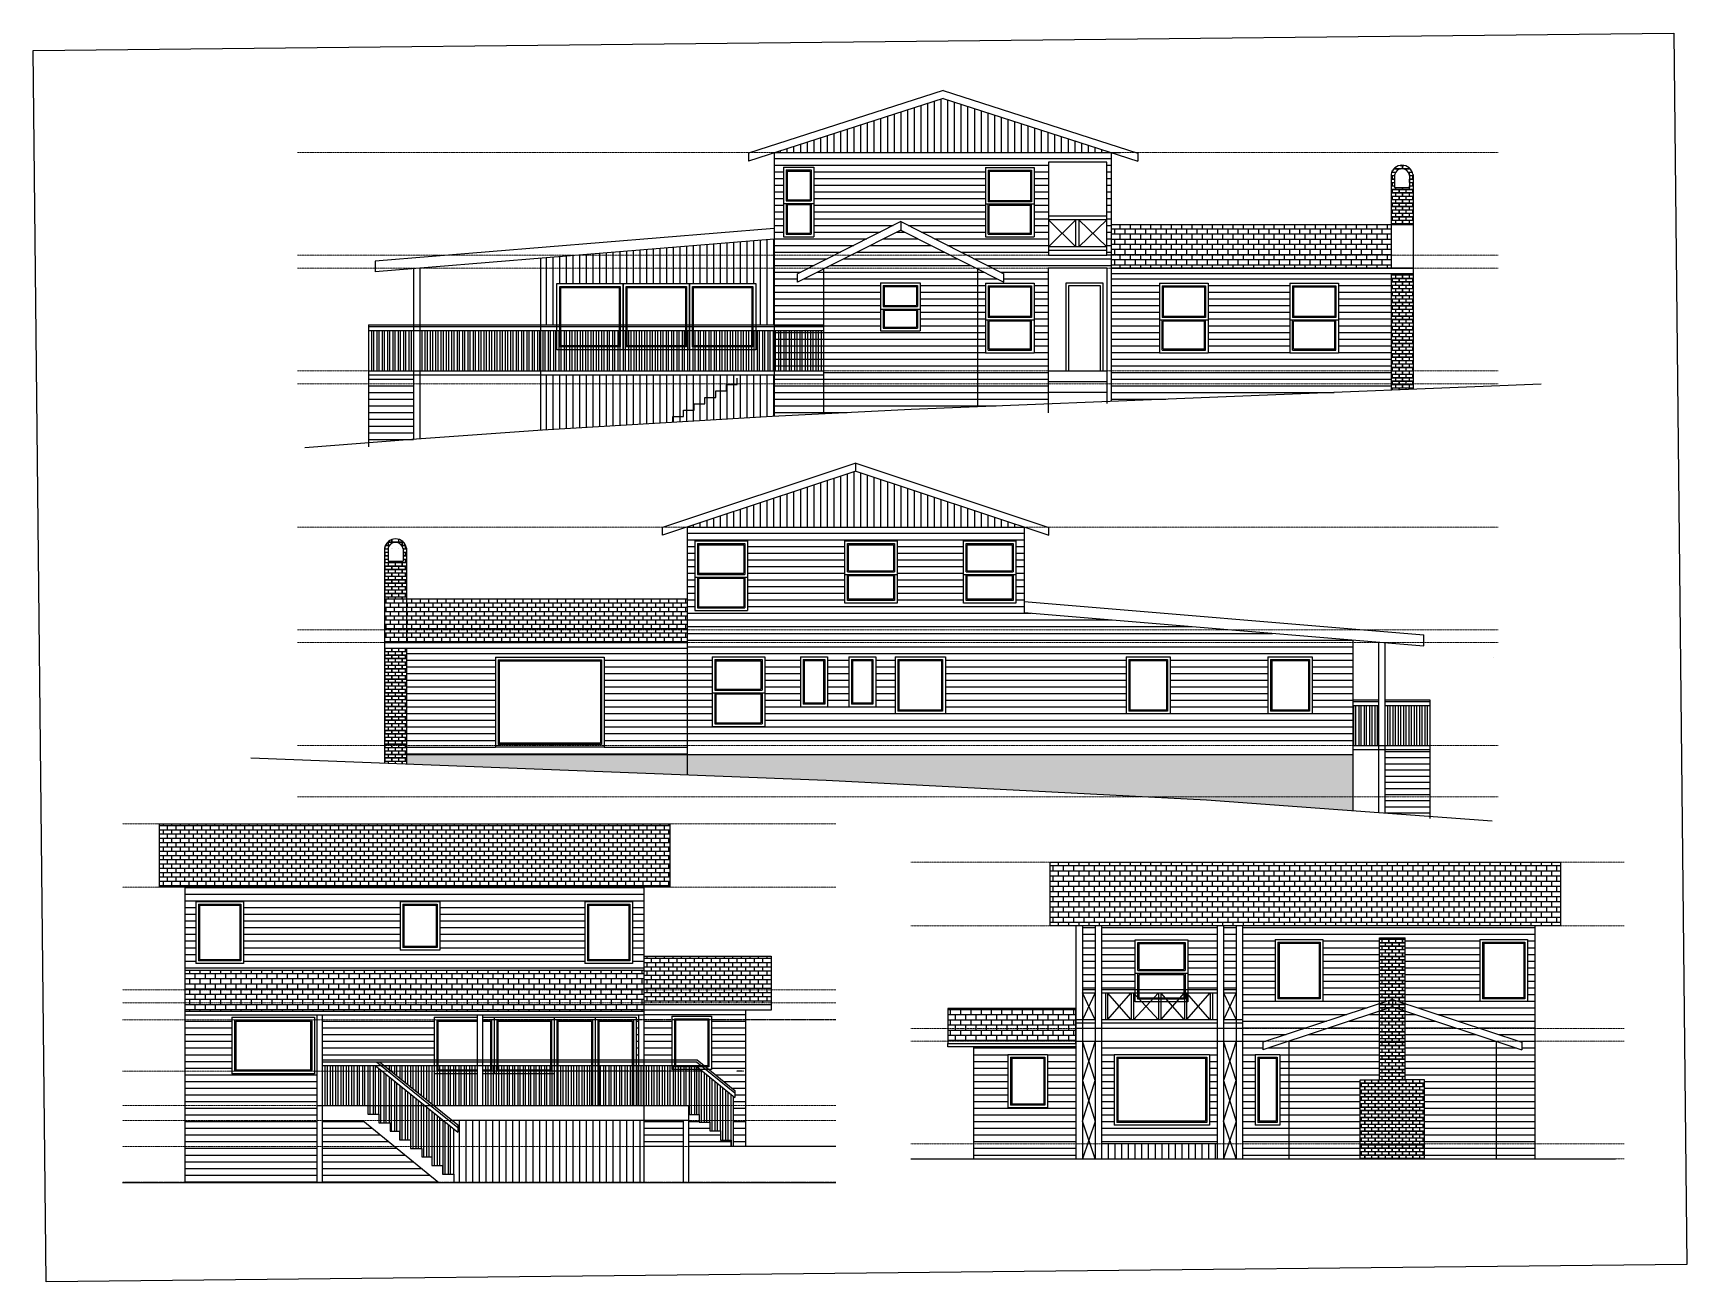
# Model space of a CAD drawing. Header units: inches. Extents: x 1543 to 43489, y -26 to 5775.
# Drawn here: x 7490 to 9035, y 4608 to 5775 of the extents above; entities that cross this region are included whole.
import ezdxf

# ---------------------------------------------------------------- set-up
doc = ezdxf.new("R2010")
doc.units = ezdxf.units.IN
doc.header["$LTSCALE"] = 0.5
doc.header["$MEASUREMENT"] = 0
doc.linetypes.add('BORDER2', pattern=[0.875, 0.25, -0.125, 0.25, -0.125, 0, -0.125])
doc.linetypes.add('Grid Line 1_2_', pattern=[0.875, 0.5, -0.125, 0.125, -0.125])
doc.layers.add('A-GENM', color=13, linetype='Continuous', lineweight=9)
picture_1 = doc.add_image_def('image1.png', size_in_pixel=(1835, 1378))
pattern_1 = [(90, (-27624.061, 3926.181), (-6.25, 0), [])]
pattern_2 = [(180, (-27624.061, 3926.181), (-4e-16, -6.25), [])]
pattern_3 = [(0, (-27624.061, 3926.1807), (0, 4.8), []), (90, (-27624.061, 3926.1807), (-4.8, 4.8), [4.8, -4.8])]
pattern_4 = [(0, (-27624.061, 3926.1807), (0, 4), []), (90, (-27624.061, 3926.1807), (-4, 4), [4, -4])]
pattern_5 = [(0, (-27624.061, 3926.1807), (3.2, 3.2), [6.25, -0.15]), (0, (-27627.261, 3926.3307), (3.2, 3.2), [6.25, -0.15]), (90, (-27624.061, 3926.1807), (-3.2, 3.2), [-3.35, 3.05]), (90, (-27624.211, 3926.1807), (-3.2, 3.2), [-3.35, 3.05])]

msp = doc.modelspace()

# ---------------------------------------------------------------- hatches: boundary and pattern name
h = msp.add_hatch()
h.set_pattern_fill('ANSI31', scale=50, angle=45)
h.set_pattern_definition(pattern_1)
h.paths.add_polyline_path([(8340.2, 5713.6), (8183.3, 5663), (8497.1, 5663)])
h = msp.add_hatch()
h.set_pattern_fill('ANSI31', scale=50, angle=135)
h.set_pattern_definition(pattern_2)
h.paths.add_polyline_path([(8438.6, 5654), (8493.1, 5654), (8493.1, 5567), (8497.1, 5567), (8497.1, 5663), (8183.3, 5663), (8182.5, 5662.8), (8182.5, 5567), (8238.6, 5567), (8300.6, 5598.5), (8362.5, 5567), (8438.6, 5567)])
h.paths.add_polyline_path([(8379.8, 5649.1), (8425.3, 5649.1), (8425.3, 5584.1), (8379.8, 5584.1)], flags=16)
h.paths.add_polyline_path([(8382.3, 5646.6), (8422.8, 5646.6), (8422.8, 5617), (8382.3, 5617)], flags=0)
h.paths.add_polyline_path([(8383.3, 5645.6), (8421.8, 5645.6), (8421.8, 5618), (8383.3, 5618)], flags=0)
h.paths.add_polyline_path([(8422.8, 5614.6), (8422.8, 5586.6), (8382.3, 5586.6), (8382.3, 5614.6)], flags=0)
h.paths.add_polyline_path([(8383.3, 5613.6), (8421.8, 5613.6), (8421.8, 5587.6), (8383.3, 5587.6)], flags=0)
h.paths.add_polyline_path([(8219.6, 5584.2), (8191.1, 5584.2), (8191.1, 5649.2), (8219.6, 5649.2)], flags=16)
h.paths.add_polyline_path([(8217.1, 5617.9), (8193.6, 5617.9), (8193.6, 5646.7), (8217.1, 5646.7)], flags=0)
h.paths.add_polyline_path([(8217.1, 5615.4), (8217.1, 5586.7), (8193.6, 5586.7), (8193.6, 5615.4)], flags=0)
h.paths.add_polyline_path([(8216.1, 5618.8), (8194.6, 5618.8), (8194.6, 5645.7), (8216.1, 5645.7)], flags=0)
h.paths.add_polyline_path([(8216.1, 5614.4), (8216.1, 5587.7), (8194.6, 5587.7), (8194.6, 5614.4)], flags=0)
h.paths.add_polyline_path([(8228.5, 5554.1), (8204.2, 5541.7), (8204.2, 5549.6), (8214.9, 5555), (8182.5, 5555), (8182.5, 5501.9), (8228.5, 5501.9)])
h.paths.add_polyline_path([(8238.6, 5567), (8182.5, 5567), (8182.5, 5555), (8214.9, 5555)])
h.paths.add_polyline_path([(8497.1, 5567), (8493.1, 5567), (8438.6, 5567), (8362.5, 5567), (8386.2, 5555), (8497.1, 5555)])
h.paths.add_polyline_path([(8438.2, 5555), (8386.2, 5555), (8396.9, 5549.6), (8396.9, 5541.7), (8372.3, 5554.3), (8372.3, 5459), (8438.2, 5459)])
h.paths.add_polyline_path([(8425.3, 5540.9), (8425.3, 5475.9), (8379.8, 5475.9), (8379.8, 5540.9)], flags=16)
h.paths.add_polyline_path([(8422.8, 5538.4), (8422.8, 5508.8), (8382.3, 5508.8), (8382.3, 5538.4)], flags=0)
h.paths.add_polyline_path([(8421.8, 5537.4), (8421.8, 5509.8), (8383.3, 5509.8), (8383.3, 5537.4)], flags=0)
h.paths.add_polyline_path([(8422.8, 5506.4), (8422.8, 5478.4), (8382.3, 5478.4), (8382.3, 5506.4)], flags=0)
h.paths.add_polyline_path([(8421.8, 5505.4), (8421.8, 5479.4), (8383.3, 5479.4), (8383.3, 5505.4)], flags=0)
h.paths.add_polyline_path([(8438.2, 5447), (8372.3, 5447), (8372.3, 5425.5), (8438.2, 5428.1)])
h.paths.add_polyline_path([(8438.2, 5459), (8372.3, 5459), (8372.3, 5447), (8438.2, 5447)])
h.paths.add_polyline_path([(8228.5, 5447), (8182.5, 5447), (8182.5, 5416.4), (8228.5, 5418.8)])
h.paths.add_polyline_path([(8228.5, 5455), (8182.5, 5455), (8182.5, 5447), (8228.5, 5447)])
h = msp.add_hatch()
h.set_pattern_fill('AR-B816C', color=247, scale=0.4)
h.set_pattern_definition(pattern_5)
h.paths.add_polyline_path([(8779.1, 5642.6, 0.83325), (8758.6, 5642.6), (8758.6, 5595.8), (8779.1, 5595.8)])
h.paths.add_polyline_path([(8761.8, 5630.4), (8761.8, 5642.3, -0.802161), (8775.9, 5642.3), (8775.9, 5630.4)], flags=16)
h.paths.add_polyline_path([(8779.1, 5550), (8758.6, 5550), (8758.6, 5459), (8779.1, 5459)])
h.paths.add_polyline_path([(8779.1, 5459), (8758.6, 5459), (8758.6, 5447), (8779.1, 5447)])
h.paths.add_polyline_path([(8779.1, 5447), (8758.6, 5447), (8758.6, 5440.8), (8779.1, 5441.6)])
h = msp.add_hatch()
h.set_pattern_fill('AR-B816', color=15, scale=0.6)
h.set_pattern_definition(pattern_3)
h.paths.add_polyline_path([(8758.6, 5595.8), (8497.1, 5595.8), (8497.1, 5567), (8758.6, 5567)])
h.paths.add_polyline_path([(8758.6, 5567), (8497.1, 5567), (8497.1, 5555), (8758.6, 5555)])
h = msp.add_hatch()
h.set_pattern_fill('ANSI31', scale=50, angle=45)
h.set_pattern_definition(pattern_1)
h.paths.add_polyline_path([(8182.5, 5555), (7964.3, 5555), (7964.3, 5501.9), (7979.4, 5501.9), (7979.4, 5540.7), (8041.4, 5540.7), (8103.4, 5540.7), (8165.4, 5540.7), (8165.4, 5501.9), (8182.5, 5501.9)])
h.paths.add_polyline_path([(8182.5, 5567), (8000.6, 5567), (7964.3, 5564.1), (7964.3, 5555), (8182.5, 5555)])
h.paths.add_polyline_path([(8182.5, 5582), (8000.6, 5567), (8182.5, 5567)])
h.paths.add_polyline_path([(8107.7, 5428.2), (8117.8, 5428.2), (8117.8, 5434.2), (8127.8, 5434.2), (8127.8, 5440.2), (8137.8, 5440.2), (8137.8, 5446.2), (8147.8, 5446.2), (8147.8, 5447), (7964.3, 5447), (7964.3, 5403.4), (7965.9, 5403.5), (8087.7, 5410.8), (8087.7, 5416.4), (8097.7, 5416.4), (8097.7, 5422.2), (8107.7, 5422.2)])
h.paths.add_polyline_path([(8182.5, 5455), (7964.3, 5455), (7964.3, 5447), (8182.5, 5447)])
h.paths.add_polyline_path([(8182.5, 5447), (8147.8, 5447), (8147.8, 5446.2), (8137.8, 5446.2), (8137.8, 5440.2), (8127.8, 5440.2), (8127.8, 5434.2), (8117.8, 5434.2), (8117.8, 5428.2), (8107.7, 5428.2), (8107.7, 5422.2), (8097.7, 5422.2), (8097.7, 5416.4), (8087.7, 5416.4), (8087.7, 5410.8), (8180.6, 5416.3), (8182.5, 5416.4)])
h = msp.add_hatch()
h.set_pattern_fill('ANSI31', scale=50, angle=135)
h.set_pattern_definition(pattern_2)
h.paths.add_polyline_path([(8300.6, 5590.6), (8254, 5567), (8347.1, 5567)])
h.paths.add_polyline_path([(8347.1, 5567), (8254, 5567), (8230.4, 5555), (8370.7, 5555)])
h.paths.add_polyline_path([(8372.3, 5554.3), (8370.7, 5555), (8230.4, 5555), (8204.2, 5541.7), (8204.2, 5549.6), (8214.9, 5555), (8182.5, 5555), (8182.5, 5459), (8228.5, 5459), (8228.5, 5455), (8182.5, 5455), (8182.5, 5447), (8372.3, 5447)])
h.paths.add_polyline_path([(8318.8, 5541.3), (8318.8, 5496.3), (8281.8, 5496.3), (8281.8, 5541.3)], flags=16)
h.paths.add_polyline_path([(8316.3, 5538.8), (8316.3, 5519.1), (8284.3, 5519.1), (8284.3, 5538.8)], flags=0)
h.paths.add_polyline_path([(8315.3, 5537.8), (8315.3, 5520.1), (8285.3, 5520.1), (8285.3, 5537.8)], flags=0)
h.paths.add_polyline_path([(8316.3, 5516.6), (8316.3, 5498.8), (8284.3, 5498.8), (8284.3, 5516.6)], flags=0)
h.paths.add_polyline_path([(8315.3, 5515.6), (8315.3, 5499.8), (8285.3, 5499.8), (8285.3, 5515.6)], flags=0)
h.paths.add_polyline_path([(8372.3, 5447), (8228.5, 5447), (8228.5, 5418.8), (8310.3, 5423), (8372.3, 5425.5)])
h = msp.add_hatch()
h.set_pattern_fill('ANSI31', scale=50, angle=135)
h.set_pattern_definition(pattern_2)
h.paths.add_polyline_path([(8758.6, 5550), (8497.1, 5550), (8497.1, 5459), (8758.6, 5459)])
h.paths.add_polyline_path([(8664, 5540.9), (8709.5, 5540.9), (8709.5, 5475.9), (8664, 5475.9)], flags=16)
h.paths.add_polyline_path([(8707, 5506.4), (8707, 5478.4), (8666.5, 5478.4), (8666.5, 5506.4)], flags=0)
h.paths.add_polyline_path([(8667.5, 5505.4), (8706, 5505.4), (8706, 5479.4), (8667.5, 5479.4)], flags=0)
h.paths.add_polyline_path([(8666.5, 5508.8), (8666.5, 5538.4), (8707, 5538.4), (8707, 5508.8)], flags=0)
h.paths.add_polyline_path([(8667.5, 5509.8), (8667.5, 5537.4), (8706, 5537.4), (8706, 5509.8)], flags=0)
h.paths.add_polyline_path([(8587.9, 5475.9), (8542.4, 5475.9), (8542.4, 5540.9), (8587.9, 5540.9)], flags=16)
h.paths.add_polyline_path([(8585.4, 5506.4), (8585.4, 5478.4), (8544.9, 5478.4), (8544.9, 5506.4)], flags=0)
h.paths.add_polyline_path([(8584.4, 5479.4), (8545.9, 5479.4), (8545.9, 5505.4), (8584.4, 5505.4)], flags=0)
h.paths.add_polyline_path([(8585.4, 5508.8), (8544.9, 5508.8), (8544.9, 5538.4), (8585.4, 5538.4)], flags=0)
h.paths.add_polyline_path([(8584.4, 5509.8), (8545.9, 5509.8), (8545.9, 5537.4), (8584.4, 5537.4)], flags=0)
h.paths.add_polyline_path([(8758.6, 5459), (8497.1, 5459), (8497.1, 5447), (8758.6, 5447)])
h.paths.add_polyline_path([(8758.6, 5447), (8497.1, 5447), (8497.1, 5430.4), (8758.6, 5440.8)])
h = msp.add_hatch()
h.set_pattern_fill('ANSI31', scale=50, angle=135)
h.set_pattern_definition(pattern_2)
h.paths.add_polyline_path([(7845.6, 5447), (7803.6, 5447), (7803.6, 5391.6), (7844, 5394.8), (7845.6, 5394.9)])
h.paths.add_polyline_path([(7845.6, 5455), (7803.6, 5455), (7803.6, 5447), (7845.6, 5447)])
h = msp.add_hatch()
h.set_pattern_fill('ANSI31', scale=50, angle=45)
h.set_pattern_definition(pattern_1)
h.paths.add_polyline_path([(8258.6, 5365.2), (8101.3, 5313), (8415.8, 5313)])
h = msp.add_hatch()
h.set_pattern_fill('AR-B816C', color=247, scale=0.4)
h.set_pattern_definition(pattern_5)
edge = h.paths.add_edge_path()
edge.add_arc((7828.8, 5291.5), 10.4, 10.3945, 169.6055)
edge.add_line((7818.5, 5293.4), (7818.5, 5245.6))
edge.add_line((7818.5, 5245.6), (7839, 5245.6))
edge.add_line((7839, 5245.6), (7839, 5293.4))
edge = h.paths.add_edge_path(flags=16)
edge.add_line((7821.8, 5281.2), (7821.8, 5293.1))
edge.add_arc((7828.8, 5291.5), 7.19, 12.5296, 167.4704, ccw=False)
edge.add_line((7835.8, 5293.1), (7835.8, 5281.2))
edge.add_line((7835.8, 5281.2), (7821.8, 5281.2))
h.paths.add_polyline_path([(7839, 5199.9), (7818.5, 5199.9), (7818.5, 5109), (7839, 5109)])
h.paths.add_polyline_path([(7839, 5109), (7818.5, 5109), (7818.5, 5092.3), (7839, 5091.5), (7839, 5096.2), (7839, 5100.1)])
h = msp.add_hatch()
h.set_pattern_fill('ANSI31', scale=50, angle=135)
h.set_pattern_definition(pattern_2)
h.paths.add_polyline_path([(8415.8, 5313), (8101.3, 5313), (8101.3, 5217), (8608, 5217), (8415.8, 5233)])
h.paths.add_polyline_path([(8248.4, 5300), (8297.4, 5300), (8297.4, 5242), (8248.4, 5242)], flags=16)
h.paths.add_polyline_path([(8294.9, 5268.6), (8294.9, 5244.5), (8250.9, 5244.5), (8250.9, 5268.6)], flags=0)
h.paths.add_polyline_path([(8251.9, 5267.6), (8293.9, 5267.6), (8293.9, 5245.5), (8251.9, 5245.5)], flags=0)
h.paths.add_polyline_path([(8250.9, 5271.1), (8250.9, 5297.5), (8294.9, 5297.5), (8294.9, 5271.1)], flags=0)
h.paths.add_polyline_path([(8251.9, 5272.1), (8251.9, 5296.5), (8293.9, 5296.5), (8293.9, 5272.1)], flags=0)
h.paths.add_polyline_path([(8157.5, 5235), (8108.3, 5235), (8108.3, 5300), (8157.5, 5300)], flags=16)
h.paths.add_polyline_path([(8155, 5266.3), (8155, 5237.5), (8110.8, 5237.5), (8110.8, 5266.3)], flags=0)
h.paths.add_polyline_path([(8154, 5238.5), (8111.8, 5238.5), (8111.8, 5265.3), (8154, 5265.3)], flags=0)
h.paths.add_polyline_path([(8155, 5268.8), (8110.8, 5268.8), (8110.8, 5297.5), (8155, 5297.5)], flags=0)
h.paths.add_polyline_path([(8154, 5269.8), (8111.8, 5269.8), (8111.8, 5296.5), (8154, 5296.5)], flags=0)
h.paths.add_polyline_path([(8359.2, 5300), (8408.2, 5300), (8408.2, 5242), (8359.2, 5242)], flags=16)
h.paths.add_polyline_path([(8405.7, 5268.6), (8405.7, 5244.5), (8361.7, 5244.5), (8361.7, 5268.6)], flags=0)
h.paths.add_polyline_path([(8361.7, 5271.1), (8361.8, 5297.5), (8405.7, 5297.5), (8405.7, 5271.1)], flags=0)
h.paths.add_polyline_path([(8362.7, 5267.6), (8404.7, 5267.6), (8404.7, 5245.5), (8362.7, 5245.5)], flags=0)
h.paths.add_polyline_path([(8362.7, 5272.1), (8362.8, 5296.5), (8404.7, 5296.5), (8404.7, 5272.1)], flags=0)
h.paths.add_polyline_path([(8608, 5217), (8101.3, 5217), (8101.3, 5205), (8752.2, 5205)])
h.paths.add_polyline_path([(8722.8, 5205), (8101.3, 5205), (8101.3, 5109), (8722.8, 5109)])
h.paths.add_polyline_path([(8342.3, 5138.5), (8295.3, 5138.5), (8295.3, 5191.8), (8342.3, 5191.8)], flags=16)
h.paths.add_polyline_path([(8339.8, 5141.1), (8297.8, 5141.1), (8297.8, 5189.3), (8339.8, 5189.3)], flags=0)
h.paths.add_polyline_path([(8338.8, 5142), (8298.8, 5142), (8298.8, 5188.3), (8338.8, 5188.3)], flags=0)
h.paths.add_polyline_path([(8511.1, 5191.8), (8552.4, 5191.8), (8552.4, 5138.5), (8511.1, 5138.5)], flags=16)
h.paths.add_polyline_path([(8513.7, 5189.3), (8549.9, 5189.3), (8549.9, 5141), (8513.7, 5141)], flags=0)
h.paths.add_polyline_path([(8514.7, 5188.3), (8548.9, 5188.3), (8548.9, 5142), (8514.7, 5142)], flags=0)
h.paths.add_polyline_path([(8277.3, 5144.8), (8252.1, 5144.8), (8252.1, 5191.8), (8277.3, 5191.8)], flags=16)
h.paths.add_polyline_path([(8274.7, 5147.4), (8254.6, 5147.4), (8254.6, 5189.3), (8274.7, 5189.3)], flags=0)
h.paths.add_polyline_path([(8273.7, 5148.4), (8255.6, 5148.4), (8255.6, 5188.3), (8273.7, 5188.3)], flags=0)
h.paths.add_polyline_path([(8232.1, 5144.8), (8207, 5144.8), (8207, 5191.8), (8232.1, 5191.8)], flags=16)
h.paths.add_polyline_path([(8229.6, 5147.4), (8209.5, 5147.4), (8209.5, 5189.3), (8229.6, 5189.3)], flags=0)
h.paths.add_polyline_path([(8228.6, 5148.4), (8210.5, 5148.4), (8210.5, 5188.3), (8228.6, 5188.3)], flags=0)
h.paths.add_polyline_path([(8643.6, 5191.8), (8684.9, 5191.8), (8684.9, 5138.5), (8643.6, 5138.5)], flags=16)
h.paths.add_polyline_path([(8646.1, 5189.3), (8682.4, 5189.3), (8682.4, 5141), (8646.1, 5141)], flags=0)
h.paths.add_polyline_path([(8647.1, 5188.3), (8681.4, 5188.3), (8681.4, 5142), (8647.1, 5142)], flags=0)
h.paths.add_polyline_path([(8173.6, 5126.6), (8124.4, 5126.6), (8124.4, 5191.7), (8173.6, 5191.7)], flags=16)
h.paths.add_polyline_path([(8171.1, 5158), (8171.1, 5129.2), (8126.9, 5129.2), (8126.9, 5158)], flags=0)
h.paths.add_polyline_path([(8171.1, 5160.5), (8126.9, 5160.5), (8126.9, 5189.1), (8171.1, 5189.1)], flags=0)
h.paths.add_polyline_path([(8170.1, 5130.2), (8127.9, 5130.2), (8127.9, 5157), (8170.1, 5157)], flags=0)
h.paths.add_polyline_path([(8170.1, 5161.5), (8127.9, 5161.5), (8127.9, 5188.1), (8170.1, 5188.1)], flags=0)
h = msp.add_hatch()
h.set_pattern_fill('AR-B816', color=247, scale=0.5)
h.set_pattern_definition(pattern_4)
h.paths.add_polyline_path([(8101.3, 5245.6), (7839, 5245.6), (7839, 5217), (8101.3, 5217)])
h.paths.add_polyline_path([(8101.3, 5217), (7839, 5217), (7839, 5205), (8101.3, 5205)])
h.paths.add_polyline_path([(7839, 5217), (7818.5, 5217), (7818.5, 5205), (7839, 5205)])
h.paths.add_polyline_path([(7839, 5245.6), (7818.5, 5245.6), (7818.5, 5217), (7839, 5217)])
h = msp.add_hatch()
h.set_pattern_fill('ANSI31', scale=50, angle=135)
h.set_pattern_definition(pattern_2)
h.paths.add_polyline_path([(7839, 5109), (7922.1, 5109), (7922.1, 5191.4), (8023.6, 5191.4), (8023.6, 5109), (8101.3, 5109), (8101.3, 5199.9), (7839, 5199.9)])
h.paths.add_polyline_path([(7839, 5109), (7839, 5100.1), (8101.3, 5100.1), (8101.3, 5109), (8023.6, 5109), (8023.6, 5107.4), (7922.1, 5107.4), (7922.1, 5109)])
h = msp.add_hatch()
h.set_pattern_fill('AR-CONC', scale=0.4)
h.set_pattern_definition([(50, (-27624.061, 3926.1807), (2.86904073, -0.25100854), [0.3, -3.3]), (355, (-27624.061, 3926.1807), (-0.55500533, 3.00876853), [0.24, -2.64]), (100.4514445, (-27623.8218, 3926.1598), (2.31403539, 2.75775996), [0.25496077, -2.80456845]), (46.1842, (-27624.061, 3926.9807), (4.26896532, -0.66207712), [0.45, -4.95]), (96.635635, (-27623.705, 3926.9256), (3.7386478, 3.8964744), [0.38244137, -4.20685504]), (351.184164, (-27624.061, 3926.9807), (3.7386478, 3.8964744), [0.36, -3.96]), (21, (-27623.661, 3926.7807), (2.38762821, -1.61047556), [0.3, -3.3]), (326, (-27623.661, 3926.7807), (0.97326133, 2.90060018), [0.24, -2.64]), (71.451445, (-27623.462, 3926.6465), (3.3608895, 1.29012461), [0.25496076, -2.80456845]), (37.5, (-27624.0609, 3926.1807), (0.04863942, 1.331575415), [0, -2.608, 0, -2.68, 0, -2.65]), (7.5, (-27624.061, 3926.1807), (1.05227815, 1.57764685), [0, -1.528, 0, -2.548, 0, -1.01]), (327.5, (-27624.9529, 3926.1807), (2.135289745, -0.090219487), [0, -1, 0, -3.12, 0, -4.14]), (317.5, (-27625.353, 3926.1807), (2.33274468, 0.40041993), [0, -1.3, 0, -2.072, 0, -2.94])])
h.paths.add_polyline_path([(8722.8, 5100.1), (8101.3, 5100.1), (8101.3, 5081.3), (8231, 5076.3), (8527.6, 5061), (8722.8, 5061)])
h.paths.add_polyline_path([(8101.3, 5100.1), (7839, 5100.1), (7839, 5091.5), (8101.3, 5081.3)])
h.paths.add_polyline_path([(8722.8, 5061), (8527.6, 5061), (8586.2, 5057.9), (8722.8, 5047.9)])
h = msp.add_hatch()
h.set_pattern_fill('AR-B816', color=247, scale=0.5)
h.set_pattern_definition(pattern_4)
h.paths.add_polyline_path([(7608.2, 5035.7), (7608.2, 4976.5), (8085, 4976.5), (8085, 5035.7)])
h = msp.add_hatch()
h.set_pattern_fill('AR-B816', color=15, scale=0.6)
h.set_pattern_definition(pattern_3)
h.paths.add_polyline_path([(8440.3, 4940.5), (8916.8, 4940.5), (8916.8, 4999.8), (8440.3, 4999.8)])
h = msp.add_hatch()
h.set_pattern_fill('ANSI31', scale=50, angle=135)
h.set_pattern_definition(pattern_2)
h.paths.add_polyline_path([(7632, 4976.5), (7632, 4898.9), (8060.8, 4898.9), (8060.8, 4976.5)])
h.paths.add_polyline_path([(7686.7, 4963.1), (7686.7, 4905.1), (7642.2, 4905.1), (7642.2, 4963.1)], flags=16)
h.paths.add_polyline_path([(7684.2, 4960.6), (7684.2, 4907.7), (7644.7, 4907.7), (7644.7, 4960.6)], flags=0)
h.paths.add_polyline_path([(7683.2, 4959.6), (7683.2, 4908.6), (7645.7, 4908.6), (7645.7, 4959.6)], flags=0)
h.paths.add_polyline_path([(7870.3, 4917.6), (7833, 4917.6), (7833, 4963.1), (7870.3, 4963.1)], flags=16)
h.paths.add_polyline_path([(7867.7, 4920.1), (7835.5, 4920.1), (7835.5, 4960.6), (7867.7, 4960.6)], flags=0)
h.paths.add_polyline_path([(7866.7, 4921.1), (7836.5, 4921.1), (7836.5, 4959.6), (7866.7, 4959.6)], flags=0)
h.paths.add_polyline_path([(8050.1, 4905.1), (8005.6, 4905.1), (8005.6, 4963.1), (8050.1, 4963.1)], flags=16)
h.paths.add_polyline_path([(8047.6, 4907.7), (8008.1, 4907.7), (8008.1, 4960.6), (8047.6, 4960.6)], flags=0)
h.paths.add_polyline_path([(8046.6, 4908.6), (8009.1, 4908.6), (8009.1, 4959.6), (8046.6, 4959.6)], flags=0)
h = msp.add_hatch()
h.set_pattern_fill('ANSI31', scale=50, angle=135)
h.set_pattern_definition(pattern_2)
h.paths.add_polyline_path([(8519.7, 4927.4), (8568.7, 4927.4), (8568.7, 4880.8), (8596.2, 4880.8), (8596.2, 4940.5), (8488.1, 4940.5), (8488.1, 4880.8), (8519.7, 4880.8)])
h.paths.add_polyline_path([(8482.1, 4940.5), (8470.3, 4940.5), (8470.3, 4880.8), (8482.1, 4880.8)])
h.paths.add_polyline_path([(8613.9, 4940.5), (8602.2, 4940.5), (8602.2, 4880.8), (8613.9, 4880.8)])
h.paths.add_polyline_path([(8747.7, 4929.1), (8771.7, 4929.1), (8771.7, 4867.6), (8841.6, 4844.5), (8892.8, 4844.5), (8892.8, 4940.5), (8619.9, 4940.5), (8619.9, 4844.5), (8678.1, 4844.5), (8747.7, 4867.5)])
h.paths.add_polyline_path([(8650.5, 4927.5), (8695, 4927.5), (8695, 4869.5), (8650.5, 4869.5)], flags=16)
h.paths.add_polyline_path([(8653, 4925), (8692.5, 4925), (8692.5, 4872), (8653, 4872)], flags=0)
h.paths.add_polyline_path([(8654, 4924), (8691.5, 4924), (8691.5, 4873), (8654, 4873)], flags=0)
h.paths.add_polyline_path([(8841.6, 4927.5), (8886.1, 4927.5), (8886.1, 4869.5), (8841.6, 4869.5)], flags=16)
h.paths.add_polyline_path([(8844.1, 4925), (8883.6, 4925), (8883.6, 4872), (8844.1, 4872)], flags=0)
h.paths.add_polyline_path([(8845.1, 4924), (8882.6, 4924), (8882.6, 4873), (8845.1, 4873)], flags=0)
h.paths.add_polyline_path([(8678.1, 4844.5), (8619.9, 4844.5), (8619.9, 4832.5), (8641.8, 4832.5)])
h.paths.add_polyline_path([(8663, 4832.5), (8638.8, 4824.5), (8638.8, 4831.5), (8641.8, 4832.5), (8619.9, 4832.5), (8619.9, 4736.5), (8663, 4736.5)])
h.paths.add_polyline_path([(8631.8, 4820.2), (8654.8, 4820.2), (8654.8, 4754.2), (8631.8, 4754.2)], flags=16)
h.paths.add_polyline_path([(8634.3, 4817.7), (8652.3, 4817.7), (8652.3, 4756.7), (8634.3, 4756.7)], flags=0)
h.paths.add_polyline_path([(8635.3, 4816.7), (8651.3, 4816.7), (8651.3, 4757.7), (8635.3, 4757.7)], flags=0)
h.paths.add_polyline_path([(8663, 4736.5), (8619.9, 4736.5), (8619.9, 4722.5), (8663, 4722.5)])
h.paths.add_polyline_path([(8596.2, 4832.5), (8488.1, 4832.5), (8488.1, 4736.5), (8596.2, 4736.5)])
h.paths.add_polyline_path([(8499.9, 4820.2), (8588.9, 4820.2), (8588.9, 4754.2), (8499.9, 4754.2)], flags=16)
h.paths.add_polyline_path([(8502.4, 4817.7), (8586.4, 4817.7), (8586.4, 4756.7), (8502.4, 4756.7)], flags=0)
h.paths.add_polyline_path([(8503.4, 4816.7), (8585.4, 4816.7), (8585.4, 4757.7), (8503.4, 4757.7)], flags=0)
h.paths.add_polyline_path([(8892.8, 4832.5), (8877.9, 4832.5), (8880.9, 4831.5), (8880.9, 4824.5), (8856.7, 4832.5), (8856.7, 4736.5), (8892.8, 4736.5)])
h.paths.add_polyline_path([(8892.8, 4844.5), (8841.6, 4844.5), (8877.9, 4832.5), (8892.8, 4832.5)])
h.paths.add_polyline_path([(8892.8, 4736.5), (8856.7, 4736.5), (8856.7, 4722.5), (8892.8, 4722.5)])
h = msp.add_hatch()
h.set_pattern_fill('AR-B816C', color=247, scale=0.4)
h.set_pattern_definition(pattern_5)
h.paths.add_polyline_path([(8771.7, 4929.1), (8747.7, 4929.1), (8747.7, 4867.5), (8759.9, 4871.5), (8771.7, 4867.6)])
h.paths.add_polyline_path([(8771.7, 4860.6), (8759.9, 4864.5), (8747.7, 4860.5), (8747.7, 4844.5), (8771.7, 4844.5)])
h.paths.add_polyline_path([(8759.9, 4871.5), (8747.7, 4867.5), (8747.7, 4860.5), (8759.9, 4864.5)])
h.paths.add_polyline_path([(8771.7, 4867.6), (8759.9, 4871.5), (8759.9, 4864.5), (8771.7, 4860.6)])
h.paths.add_polyline_path([(8771.7, 4844.5), (8747.7, 4844.5), (8747.7, 4832.5), (8771.7, 4832.5)])
h.paths.add_polyline_path([(8771.7, 4832.5), (8747.7, 4832.5), (8747.7, 4796.5), (8729.7, 4796.5), (8729.7, 4736.5), (8789.7, 4736.5), (8789.7, 4796.5), (8771.7, 4796.5)])
h.paths.add_polyline_path([(8789.7, 4736.5), (8729.7, 4736.5), (8729.7, 4722.5), (8759.7, 4722.5), (8789.7, 4722.5)])
h = msp.add_hatch()
h.set_pattern_fill('AR-B816', color=15, scale=0.6)
h.set_pattern_definition(pattern_3)
h.paths.add_polyline_path([(8060.8, 4880.4), (7632, 4880.4), (7632, 4868.5), (8060.8, 4868.5)])
h.paths.add_polyline_path([(8060.8, 4898.9), (7632, 4898.9), (7632, 4880.4), (8060.8, 4880.4)])
h.paths.add_polyline_path([(8060.8, 4868.5), (7632, 4868.5), (7632, 4860.7), (8060.8, 4860.7)])
h = msp.add_hatch()
h.set_pattern_fill('AR-B816', scale=0.5)
h.set_pattern_definition(pattern_4)
h.paths.add_polyline_path([(8179.7, 4912), (8060.8, 4912), (8060.8, 4880.4), (8179.7, 4880.4)])
h.paths.add_polyline_path([(8179.7, 4880.4), (8060.8, 4880.4), (8060.8, 4868.5), (8179.7, 4868.5)])
h = msp.add_hatch()
h.set_pattern_fill('ANSI31', scale=50, angle=135)
h.set_pattern_definition(pattern_2)
h.paths.add_polyline_path([(7676, 4852.4), (7632, 4852.4), (7632, 4804.4), (7676, 4804.4)])
h.paths.add_polyline_path([(7676, 4854.9), (7753, 4854.9), (7753, 4852.4), (7755.4, 4852.4), (7755.4, 4857.2), (7632, 4857.2), (7632, 4852.4), (7676, 4852.4)])
h.paths.add_polyline_path([(7864.9, 4852.4), (7760.4, 4852.4), (7760.4, 4815.1), (7864.9, 4815.1)])
h.paths.add_polyline_path([(7864.9, 4855), (7905.1, 4855), (7905.1, 4857.2), (7760.4, 4857.2), (7760.4, 4852.4), (7864.9, 4852.4)])
h.paths.add_polyline_path([(7755.4, 4804.4), (7753, 4804.4), (7753, 4801.9), (7676, 4801.9), (7676, 4804.4), (7632, 4804.4), (7632, 4772.4), (7755.4, 4772.4)])
h.paths.add_polyline_path([(7755.4, 4758.4), (7632, 4758.4), (7632, 4734), (7755.4, 4734)])
h.paths.add_polyline_path([(7755.4, 4772.4), (7632, 4772.4), (7632, 4758.4), (7755.4, 4758.4)])
h.paths.add_polyline_path([(7755.4, 4734), (7632, 4734), (7632, 4700.5), (7755.4, 4700.5)])
h.paths.add_polyline_path([(7828.2, 4734), (7760.4, 4734), (7760.4, 4700.5), (7869.2, 4700.5)])
h.paths.add_polyline_path([(7798.2, 4758.4), (7760.4, 4758.4), (7760.4, 4734), (7828.2, 4734)])
h.paths.add_polyline_path([(8055.7, 4852.4), (8053.4, 4852.4), (8053.4, 4815.1), (8055.7, 4815.1)])
h = msp.add_hatch()
h.set_pattern_fill('ANSI31', scale=50, angle=135)
h.set_pattern_definition(pattern_2)
h.paths.add_polyline_path([(8155.7, 4852.4), (8123.9, 4852.4), (8123.9, 4806), (8121.8, 4806), (8145.6, 4786.6), (8145.6, 4779.8), (8144.1, 4781), (8144.1, 4772.4), (8155.7, 4772.4)])
h.paths.add_polyline_path([(8086.9, 4852.4), (8060.8, 4852.4), (8060.8, 4815.1), (8086.9, 4815.1)])
h.paths.add_polyline_path([(8086.9, 4856), (8123.9, 4856), (8123.9, 4852.4), (8155.7, 4852.4), (8155.7, 4861.4), (8060.8, 4861.4), (8060.8, 4852.4), (8086.9, 4852.4)])
h.paths.add_polyline_path([(8097.4, 4758.4), (8060.8, 4758.4), (8060.8, 4734), (8097.4, 4734)])
h.paths.add_polyline_path([(8132.4, 4748.9), (8122.4, 4748.9), (8122.4, 4756.9), (8112.4, 4756.9), (8112.4, 4758.4), (8102.4, 4758.4), (8102.4, 4734), (8142.1, 4734), (8142.1, 4739.9), (8132.4, 4739.9)])
h.paths.add_polyline_path([(8155.7, 4758.4), (8144.1, 4758.4), (8144.1, 4734), (8155.7, 4734)])
h.paths.add_polyline_path([(8155.7, 4772.4), (8144.1, 4772.4), (8144.1, 4758.4), (8155.7, 4758.4)])
h = msp.add_hatch()
h.set_pattern_fill('AR-B816', color=15, scale=0.6)
h.set_pattern_definition(pattern_3)
h.paths.add_polyline_path([(8464.3, 4863.2), (8344.5, 4863.2), (8344.5, 4844.5), (8464.3, 4844.5)])
h.paths.add_polyline_path([(8464.3, 4844.5), (8344.5, 4844.5), (8344.5, 4832.5), (8464.3, 4832.5)])
h = msp.add_hatch()
h.set_pattern_fill('ANSI31', scale=50, angle=135)
h.set_pattern_definition(pattern_2)
h.paths.add_polyline_path([(8771.7, 4860.6), (8771.7, 4844.5), (8820.4, 4844.5)])
h.paths.add_polyline_path([(8747.7, 4860.5), (8699.3, 4844.5), (8747.7, 4844.5)])
h.paths.add_polyline_path([(8747.7, 4844.5), (8699.3, 4844.5), (8663, 4832.5), (8747.7, 4832.5)])
h.paths.add_polyline_path([(8820.4, 4844.5), (8771.7, 4844.5), (8771.7, 4832.5), (8856.7, 4832.5)])
h.paths.add_polyline_path([(8856.7, 4832.5), (8771.7, 4832.5), (8771.7, 4796.5), (8789.7, 4796.5), (8789.7, 4736.5), (8856.7, 4736.5)])
h.paths.add_polyline_path([(8747.7, 4832.5), (8663, 4832.5), (8663, 4736.5), (8729.7, 4736.5), (8729.7, 4796.5), (8747.7, 4796.5)])
h.paths.add_polyline_path([(8729.7, 4736.5), (8663, 4736.5), (8663, 4722.5), (8729.7, 4722.5)])
h.paths.add_polyline_path([(8856.7, 4736.5), (8789.7, 4736.5), (8789.7, 4722.5), (8856.7, 4722.5)])
h = msp.add_hatch()
h.set_pattern_fill('ANSI31', scale=50, angle=135)
h.set_pattern_definition(pattern_2)
h.paths.add_polyline_path([(8464.3, 4827.3), (8368.5, 4827.3), (8368.5, 4736.5), (8464.3, 4736.5)])
h.paths.add_polyline_path([(8400.8, 4770.2), (8400.8, 4820.2), (8437.8, 4820.2), (8437.8, 4770.2)], flags=16)
h.paths.add_polyline_path([(8403.3, 4772.7), (8403.3, 4817.7), (8435.3, 4817.7), (8435.3, 4772.7)], flags=0)
h.paths.add_polyline_path([(8404.3, 4773.7), (8404.3, 4816.7), (8434.3, 4816.7), (8434.3, 4773.7)], flags=0)
h.paths.add_polyline_path([(8464.3, 4736.5), (8368.5, 4736.5), (8368.5, 4722.5), (8464.3, 4722.5)])
h = msp.add_hatch()
h.set_pattern_fill('ANSI31', scale=50, angle=45)
h.set_pattern_definition(pattern_1)
h.paths.add_polyline_path([(8060.8, 4758.4), (7881.7, 4758.4), (7886.9, 4754.3), (7886.9, 4747.4), (7882.8, 4750.8), (7882.8, 4734), (8060.8, 4734)])
h.paths.add_polyline_path([(8060.8, 4734), (7882.8, 4734), (7882.8, 4708.4), (7883.1, 4708.4), (7883.1, 4700.5), (8060.8, 4700.5)])
h = msp.add_hatch()
h.set_pattern_fill('ANSI31', scale=50, angle=45)
h.set_pattern_definition(pattern_1)
h.paths.add_polyline_path([(8596.2, 4736.5), (8488.1, 4736.5), (8488.1, 4722.5), (8596.2, 4722.5)])

# ---------------------------------------------------------------- linework, layer by layer
at = {"color": 2}
for p, q in [((8340.2, 5721), (8158.4, 5662.4)), ((8340.2, 5721), (8522, 5662.4)), ((8340.2, 5713.6), (8158.4, 5655)), ((8340.2, 5713.6), (8522, 5655)), ((8158.4, 5662.4), (8158.4, 5655)), ((8182.5, 5663), (8182.5, 5416.4)), ((8183.3, 5663), (8506, 5663)), ((8493.1, 5654), (8438.6, 5654)), ((8438.6, 5654), (8438.6, 5567)), ((8493.1, 5567), (8493.1, 5654)), ((8497.1, 5663), (8497.1, 5430.4)), ((8522, 5662.4), (8522, 5655)), ((8191.1, 5649.2), (8219.6, 5649.2)), ((8191.1, 5649.2), (8191.1, 5584.2)), ((8193.6, 5646.7), (8193.6, 5617.9)), ((8193.6, 5646.7), (8217.1, 5646.7)), ((8194.6, 5645.7), (8194.6, 5618.8)), ((8194.6, 5645.7), (8216.1, 5645.7)), ((8216.1, 5645.7), (8216.1, 5618.8)), ((8217.1, 5646.7), (8217.1, 5617.9)), ((8219.6, 5649.2), (8219.6, 5584.2)), ((8379.8, 5649.1), (8425.3, 5649.1)), ((8379.8, 5649.1), (8379.8, 5584.1)), ((8382.3, 5646.6), (8422.8, 5646.6)), ((8382.3, 5646.6), (8382.3, 5617)), ((8383.3, 5645.6), (8421.8, 5645.6)), ((8383.3, 5645.6), (8383.3, 5618)), ((8421.8, 5645.6), (8421.8, 5618)), ((8422.8, 5646.6), (8422.8, 5617)), ((8425.3, 5649.1), (8425.3, 5584.1)), ((8758.6, 5642.6), (8758.6, 5555)), ((8761.8, 5642.6), (8761.8, 5630.4)), ((8775.9, 5642.6), (8775.9, 5630.4)), ((8779.1, 5642.6), (8779.1, 5441.6)), ((8761.8, 5630.4), (8775.9, 5630.4)), ((8191.1, 5615.4), (8219.6, 5615.4)), ((8193.6, 5617.9), (8217.1, 5617.9)), ((8193.6, 5615.4), (8193.6, 5586.7)), ((8194.6, 5618.8), (8216.1, 5618.8)), ((8194.6, 5614.4), (8194.6, 5587.7)), ((8194.6, 5614.4), (8216.1, 5614.4)), ((8216.1, 5614.4), (8216.1, 5587.7)), ((8217.1, 5615.4), (8217.1, 5586.7)), ((8425.3, 5614.6), (8379.8, 5614.6)), ((8422.8, 5617), (8382.3, 5617)), ((8382.3, 5586.6), (8382.3, 5614.6)), ((8421.8, 5618), (8383.3, 5618)), ((8421.8, 5613.6), (8383.3, 5613.6)), ((8383.3, 5587.6), (8383.3, 5613.6)), ((8421.8, 5587.6), (8421.8, 5613.6)), ((8422.8, 5586.6), (8422.8, 5614.6)), ((8182.5, 5592), (7809.8, 5561.4)), ((8300.6, 5598.5), (8204.2, 5549.6)), ((8300.6, 5598.5), (8300.6, 5590.6)), ((8300.6, 5598.5), (8396.9, 5549.6)), ((8493.1, 5603.5), (8438.6, 5603.5)), ((8493.1, 5600), (8438.6, 5600)), ((8464.2, 5600), (8438.6, 5575)), ((8438.6, 5600), (8464.2, 5575)), ((8464.2, 5575), (8464.2, 5600)), ((8466.9, 5600), (8466.9, 5575)), ((8466.9, 5575), (8493.1, 5600)), ((8493.1, 5575), (8466.9, 5600)), ((8497.1, 5595.8), (8779.1, 5595.8)), ((8779.1, 5598.1), (8779.1, 5555)), ((8182.5, 5582), (7809.8, 5551.4)), ((8191.1, 5584.2), (8219.6, 5584.2)), ((8193.6, 5586.7), (8217.1, 5586.7)), ((8194.6, 5587.7), (8216.1, 5587.7)), ((8300.6, 5590.6), (8204.2, 5541.7)), ((8300.6, 5590.6), (8396.9, 5541.7)), ((8379.8, 5584.1), (8425.3, 5584.1)), ((8382.3, 5586.6), (8422.8, 5586.6)), ((8383.3, 5587.6), (8421.8, 5587.6)), ((7809.8, 5561.4), (7809.8, 5551.4)), ((7964.3, 5564.1), (7964.3, 5403.4)), ((8493.1, 5575), (8438.6, 5575)), ((8493.1, 5571.5), (8438.6, 5571.5)), ((8438.6, 5567), (8493.1, 5567)), ((8497.1, 5567), (8493.1, 5567)), ((7845.6, 5554.1), (7845.6, 5394.9)), ((7851.6, 5554.5), (7851.6, 5395.3)), ((8204.2, 5541.7), (8204.2, 5549.6)), ((8228.5, 5554.1), (8228.5, 5418.8)), ((8372.3, 5554.3), (8372.3, 5425.5)), ((8396.9, 5541.7), (8396.9, 5549.6)), ((8493.2, 5555), (8438.2, 5555)), ((8438.2, 5555), (8438.2, 5419.6)), ((8493.2, 5555), (8493.2, 5428.5)), ((8779.1, 5555), (8497.1, 5555)), ((8497.1, 5555), (8779.1, 5555)), ((8497.1, 5550), (8779.1, 5550)), ((8758.6, 5550), (8758.6, 5440.8)), ((7979.4, 5540.7), (8041.4, 5540.7)), ((7979.4, 5478.7), (7979.4, 5540.7)), ((7982.1, 5481.4), (7982.1, 5537.9)), ((7982.1, 5537.9), (8038.6, 5537.9)), ((7983.1, 5536.9), (8037.6, 5536.9)), ((7983.1, 5482.4), (7983.1, 5536.9)), ((8037.6, 5536.9), (8037.6, 5482.4)), ((8038.6, 5537.9), (8038.6, 5481.4)), ((8041.4, 5540.7), (8041.4, 5478.7)), ((8041.4, 5540.7), (8103.4, 5540.7)), ((8041.4, 5478.7), (8041.4, 5540.7)), ((8044.1, 5537.9), (8100.6, 5537.9)), ((8044.1, 5481.4), (8044.1, 5537.9)), ((8045.1, 5536.9), (8099.6, 5536.9)), ((8045.1, 5482.4), (8045.1, 5536.9)), ((8099.6, 5536.9), (8099.6, 5482.4)), ((8100.6, 5537.9), (8100.6, 5481.4)), ((8103.4, 5540.7), (8103.4, 5478.7)), ((8103.4, 5540.7), (8165.4, 5540.7)), ((8103.4, 5478.7), (8103.4, 5540.7)), ((8106.1, 5537.9), (8162.6, 5537.9)), ((8106.1, 5481.4), (8106.1, 5537.9)), ((8107.1, 5536.9), (8161.6, 5536.9)), ((8107.1, 5482.4), (8107.1, 5536.9)), ((8161.6, 5536.9), (8161.6, 5482.4)), ((8162.6, 5537.9), (8162.6, 5481.4)), ((8165.4, 5540.7), (8165.4, 5478.7)), ((8281.8, 5541.3), (8318.8, 5541.3)), ((8281.8, 5541.3), (8281.8, 5496.3)), ((8284.3, 5538.8), (8284.3, 5519.1)), ((8284.3, 5538.8), (8316.3, 5538.8)), ((8285.3, 5537.8), (8315.3, 5537.8)), ((8285.3, 5537.8), (8285.3, 5520.1)), ((8315.3, 5537.8), (8315.3, 5520.1)), ((8316.3, 5538.8), (8316.3, 5519.1)), ((8318.8, 5541.3), (8318.8, 5496.3)), ((8379.8, 5540.9), (8425.3, 5540.9)), ((8379.8, 5540.9), (8379.8, 5475.9)), ((8382.3, 5538.4), (8422.8, 5538.4)), ((8382.3, 5538.4), (8382.3, 5508.8)), ((8383.3, 5537.4), (8421.8, 5537.4)), ((8383.3, 5537.4), (8383.3, 5509.8)), ((8421.8, 5537.4), (8421.8, 5509.8)), ((8422.8, 5538.4), (8422.8, 5508.8)), ((8425.3, 5540.9), (8425.3, 5475.9)), ((8489.7, 5541), (8454.7, 5541)), ((8454.7, 5541), (8454.7, 5459)), ((8457.2, 5538.5), (8457.2, 5459)), ((8487.2, 5538.5), (8457.2, 5538.5)), ((8487.2, 5459), (8487.2, 5538.5)), ((8489.7, 5459), (8489.7, 5541)), ((8542.4, 5540.9), (8587.9, 5540.9)), ((8542.4, 5540.9), (8542.4, 5475.9)), ((8544.9, 5538.4), (8585.4, 5538.4)), ((8544.9, 5538.4), (8544.9, 5508.8)), ((8545.9, 5537.4), (8584.4, 5537.4)), ((8545.9, 5537.4), (8545.9, 5509.8)), ((8584.4, 5537.4), (8584.4, 5509.8)), ((8585.4, 5538.4), (8585.4, 5508.8)), ((8587.9, 5540.9), (8587.9, 5475.9)), ((8664, 5540.9), (8709.5, 5540.9)), ((8664, 5540.9), (8664, 5475.9)), ((8666.5, 5538.4), (8707, 5538.4)), ((8666.5, 5538.4), (8666.5, 5508.8)), ((8667.5, 5537.4), (8706, 5537.4)), ((8667.5, 5537.4), (8667.5, 5509.8)), ((8706, 5537.4), (8706, 5509.8)), ((8707, 5538.4), (8707, 5508.8)), ((8709.5, 5540.9), (8709.5, 5475.9)), ((8281.8, 5516.6), (8318.8, 5516.6)), ((8284.3, 5519.1), (8316.3, 5519.1)), ((8284.3, 5516.6), (8284.3, 5498.8)), ((8285.3, 5520.1), (8315.3, 5520.1)), ((8285.3, 5515.6), (8315.3, 5515.6)), ((8285.3, 5515.6), (8285.3, 5499.8)), ((8315.3, 5515.6), (8315.3, 5499.8)), ((8316.3, 5516.6), (8316.3, 5498.8)), ((7803.6, 5501.9), (7803.6, 5388)), ((8285.3, 5499.8), (8315.3, 5499.8)), ((8425.3, 5506.4), (8379.8, 5506.4)), ((8422.8, 5508.8), (8382.3, 5508.8)), ((8382.3, 5478.4), (8382.3, 5506.4)), ((8421.8, 5509.8), (8383.3, 5509.8)), ((8421.8, 5505.4), (8383.3, 5505.4)), ((8383.3, 5479.4), (8383.3, 5505.4)), ((8421.8, 5479.4), (8421.8, 5505.4)), ((8422.8, 5478.4), (8422.8, 5506.4)), ((8587.9, 5506.4), (8542.4, 5506.4)), ((8585.4, 5508.8), (8544.9, 5508.8)), ((8544.9, 5478.4), (8544.9, 5506.4)), ((8584.4, 5509.8), (8545.9, 5509.8)), ((8584.4, 5505.4), (8545.9, 5505.4)), ((8545.9, 5479.4), (8545.9, 5505.4)), ((8584.4, 5479.4), (8584.4, 5505.4)), ((8585.4, 5478.4), (8585.4, 5506.4)), ((8709.5, 5506.4), (8664, 5506.4)), ((8707, 5508.8), (8666.5, 5508.8)), ((8666.5, 5478.4), (8666.5, 5506.4)), ((8706, 5509.8), (8667.5, 5509.8)), ((8706, 5505.4), (8667.5, 5505.4)), ((8667.5, 5479.4), (8667.5, 5505.4)), ((8706, 5479.4), (8706, 5505.4)), ((8707, 5478.4), (8707, 5506.4)), ((8228.5, 5496.4), (8228.5, 5459)), ((8281.8, 5496.3), (8318.8, 5496.3)), ((8284.3, 5498.8), (8316.3, 5498.8)), ((8041.4, 5478.7), (7979.4, 5478.7)), ((8038.6, 5481.4), (7982.1, 5481.4)), ((8037.6, 5482.4), (7983.1, 5482.4)), ((8103.4, 5478.7), (8041.4, 5478.7)), ((8100.6, 5481.4), (8044.1, 5481.4)), ((8099.6, 5482.4), (8045.1, 5482.4)), ((8165.4, 5478.7), (8103.4, 5478.7)), ((8162.6, 5481.4), (8106.1, 5481.4)), ((8161.6, 5482.4), (8107.1, 5482.4)), ((8379.8, 5475.9), (8425.3, 5475.9)), ((8382.3, 5478.4), (8422.8, 5478.4)), ((8383.3, 5479.4), (8421.8, 5479.4)), ((8542.4, 5475.9), (8587.9, 5475.9)), ((8544.9, 5478.4), (8585.4, 5478.4)), ((8545.9, 5479.4), (8584.4, 5479.4)), ((8664, 5475.9), (8709.5, 5475.9)), ((8666.5, 5478.4), (8707, 5478.4)), ((8667.5, 5479.4), (8706, 5479.4)), ((8228.5, 5459), (8228.5, 5455)), ((8438.2, 5459), (8493.2, 5459)), ((8127.8, 5434.2), (8127.8, 5440.2)), ((8127.8, 5440.2), (8137.8, 5440.2)), ((8137.8, 5440.2), (8137.8, 5446.2)), ((8137.8, 5446.2), (8147.8, 5446.2)), ((8147.8, 5446.2), (8147.8, 5452.2)), ((8898.8, 5446.4), (8310.3, 5423)), ((8438.2, 5449), (8493.2, 5449)), ((8438.2, 5439), (8493.2, 5439)), ((8097.7, 5416.4), (8097.7, 5422.2)), ((8097.7, 5422.2), (8107.7, 5422.2)), ((8107.7, 5422.2), (8107.7, 5428.2)), ((8107.7, 5428.2), (8117.8, 5428.2)), ((8117.8, 5428.2), (8117.8, 5434.2)), ((8117.8, 5434.2), (8127.8, 5434.2)), ((8310.3, 5423), (8180.6, 5416.3)), ((8180.6, 5416.3), (7965.9, 5403.5)), ((8087.7, 5410.8), (8087.7, 5416.4)), ((8087.7, 5416.4), (8097.7, 5416.4)), ((7844, 5394.8), (7744.2, 5387.1)), ((7965.9, 5403.5), (7844, 5394.8)), ((8258.6, 5372.6), (8078.1, 5312.6)), ((8258.6, 5365.2), (8078.1, 5305.3)), ((8258.6, 5365.2), (8258.6, 5372.6)), ((8258.6, 5372.6), (8439, 5312.6)), ((8258.6, 5365.2), (8439, 5305.3)), ((8078.1, 5305.3), (8078.1, 5312.6)), ((8101.3, 5313), (8101.3, 5081.3)), ((8101.3, 5313), (8415.8, 5313)), ((8108.3, 5300), (8157.5, 5300)), ((8108.3, 5300), (8108.3, 5235)), ((8157.5, 5300), (8157.5, 5235)), ((8248.4, 5300), (8297.4, 5300)), ((8248.4, 5242), (8248.4, 5300)), ((8297.4, 5300), (8297.4, 5242)), ((8359.2, 5300), (8408.2, 5300)), ((8359.2, 5242), (8359.2, 5300)), ((8408.2, 5300), (8408.2, 5242)), ((8415.8, 5313), (8415.8, 5233)), ((8439, 5305.3), (8439, 5312.6)), ((7818.5, 5293.4), (7818.5, 5092.3)), ((7821.8, 5293.4), (7821.8, 5281.2)), ((7835.8, 5293.4), (7835.8, 5281.2)), ((7839, 5293.4), (7839, 5205)), ((8110.8, 5297.5), (8110.8, 5268.8)), ((8110.8, 5297.5), (8155, 5297.5)), ((8111.8, 5296.5), (8111.8, 5269.8)), ((8111.8, 5296.5), (8154, 5296.5)), ((8154, 5296.5), (8154, 5269.8)), ((8155, 5297.5), (8155, 5268.8)), ((8250.9, 5297.5), (8294.9, 5297.5)), ((8250.9, 5271.1), (8250.9, 5297.5)), ((8251.9, 5272.1), (8251.9, 5296.5)), ((8251.9, 5296.5), (8293.9, 5296.5)), ((8293.9, 5296.5), (8293.9, 5272.1)), ((8294.9, 5297.5), (8294.9, 5271.1)), ((8361.7, 5271.1), (8361.8, 5297.5)), ((8361.8, 5297.5), (8405.7, 5297.5)), ((8362.7, 5272.1), (8362.8, 5296.5)), ((8362.8, 5296.5), (8404.7, 5296.5)), ((8404.7, 5296.5), (8404.7, 5272.1)), ((8405.7, 5297.5), (8405.7, 5271.1)), ((7821.8, 5281.2), (7835.8, 5281.2)), ((8110.8, 5268.8), (8155, 5268.8)), ((8111.8, 5269.8), (8154, 5269.8)), ((8248.4, 5268.6), (8297.4, 5268.6)), ((8250.9, 5271.1), (8294.9, 5271.1)), ((8250.9, 5244.5), (8250.9, 5268.6)), ((8251.9, 5272.1), (8293.9, 5272.1)), ((8251.9, 5245.5), (8251.9, 5267.6)), ((8251.9, 5267.6), (8293.9, 5267.6)), ((8293.9, 5267.6), (8293.9, 5245.5)), ((8294.9, 5268.6), (8294.9, 5244.5)), ((8359.2, 5268.6), (8408.2, 5268.6)), ((8361.7, 5271.1), (8405.7, 5271.1)), ((8361.7, 5244.5), (8361.7, 5268.6)), ((8362.7, 5272.1), (8404.7, 5272.1)), ((8362.7, 5245.5), (8362.7, 5267.6)), ((8362.7, 5267.6), (8404.7, 5267.6)), ((8404.7, 5267.6), (8404.7, 5245.5)), ((8405.7, 5268.6), (8405.7, 5244.5)), ((8108.3, 5266.3), (8157.5, 5266.3)), ((8110.8, 5266.3), (8110.8, 5237.5)), ((8111.8, 5265.3), (8154, 5265.3)), ((8111.8, 5265.3), (8111.8, 5238.5)), ((8154, 5265.3), (8154, 5238.5)), ((8155, 5266.3), (8155, 5237.5)), ((8101.3, 5245.6), (7818.5, 5245.6)), ((8110.8, 5237.5), (8155, 5237.5)), ((8111.8, 5238.5), (8154, 5238.5)), ((8297.4, 5242), (8248.4, 5242)), ((8294.9, 5244.5), (8250.9, 5244.5)), ((8293.9, 5245.5), (8251.9, 5245.5)), ((8408.2, 5242), (8359.2, 5242)), ((8405.7, 5244.5), (8361.7, 5244.5)), ((8404.7, 5245.5), (8362.7, 5245.5)), ((8415.8, 5243.4), (8789.1, 5212.3)), ((8108.3, 5235), (8157.5, 5235)), ((8415.8, 5233), (8789.1, 5201.9)), ((8722.8, 5207.4), (8722.8, 5047.9)), ((8789.1, 5201.9), (8789.1, 5212.3)), ((7818.5, 5205), (8101.3, 5205)), ((7818.5, 5199.9), (8101.3, 5199.9)), ((7839, 5199.9), (7839, 5091.5)), ((7922.1, 5191.4), (8023.6, 5191.4)), ((7922.1, 5191.4), (7922.1, 5107.4)), ((8023.6, 5191.4), (8023.6, 5107.4)), ((8124.4, 5191.7), (8173.6, 5191.7)), ((8124.4, 5191.7), (8124.4, 5126.6)), ((8173.6, 5191.7), (8173.6, 5126.7)), ((8207, 5191.8), (8232.1, 5191.8)), ((8207, 5191.8), (8207, 5144.8)), ((8232.1, 5191.8), (8232.1, 5144.8)), ((8252.1, 5191.8), (8277.3, 5191.8)), ((8252.1, 5191.8), (8252.1, 5144.8)), ((8277.3, 5191.8), (8277.3, 5144.8)), ((8295.3, 5191.8), (8342.3, 5191.8)), ((8295.3, 5191.8), (8295.3, 5138.5)), ((8342.3, 5191.8), (8342.3, 5138.5)), ((8511.1, 5191.8), (8552.4, 5191.8)), ((8511.1, 5191.8), (8511.1, 5138.5)), ((8552.4, 5191.8), (8552.4, 5138.5)), ((8643.6, 5191.8), (8684.9, 5191.8)), ((8643.6, 5191.8), (8643.6, 5138.5)), ((8684.9, 5191.8), (8684.9, 5138.5)), ((8746.8, 5205.4), (8746.8, 5046.1)), ((8752.8, 5204.9), (8752.8, 5045.7)), ((8854.1, 5191.3), (8854.1, 5191.3)), ((7924.6, 5188.9), (8021.1, 5188.9)), ((7924.6, 5188.9), (7924.6, 5109.9)), ((7925.6, 5187.9), (8020.1, 5187.9)), ((7925.6, 5187.9), (7925.6, 5110.9)), ((8020.1, 5187.9), (8020.1, 5110.9)), ((8021.1, 5188.9), (8021.1, 5109.9)), ((8126.9, 5189.1), (8171.1, 5189.1)), ((8126.9, 5189.1), (8126.9, 5160.5)), ((8127.9, 5188.1), (8170.1, 5188.1)), ((8127.9, 5188.1), (8127.9, 5161.5)), ((8170.1, 5188.1), (8170.1, 5161.5)), ((8171.1, 5189.1), (8171.1, 5160.5)), ((8209.5, 5189.3), (8209.5, 5147.4)), ((8209.5, 5189.3), (8229.6, 5189.3)), ((8210.5, 5188.3), (8210.5, 5148.4)), ((8210.5, 5188.3), (8228.6, 5188.3)), ((8228.6, 5188.3), (8228.6, 5148.4)), ((8229.6, 5189.3), (8229.6, 5147.4)), ((8254.6, 5189.3), (8274.7, 5189.3)), ((8254.6, 5189.3), (8254.6, 5147.4)), ((8255.6, 5188.3), (8273.7, 5188.3)), ((8255.6, 5188.3), (8255.6, 5148.4)), ((8273.7, 5188.3), (8273.7, 5148.4)), ((8274.7, 5189.3), (8274.7, 5147.4)), ((8297.8, 5189.3), (8339.8, 5189.3)), ((8297.8, 5189.3), (8297.8, 5141.1)), ((8298.8, 5188.3), (8338.8, 5188.3)), ((8298.8, 5188.3), (8298.8, 5142)), ((8338.8, 5188.3), (8338.8, 5142)), ((8339.8, 5189.3), (8339.8, 5141.1)), ((8513.7, 5189.3), (8549.9, 5189.3)), ((8513.7, 5189.3), (8513.7, 5141)), ((8514.7, 5188.3), (8514.7, 5142)), ((8514.7, 5188.3), (8548.9, 5188.3)), ((8548.9, 5188.3), (8548.9, 5142)), ((8549.9, 5189.3), (8549.9, 5141)), ((8646.1, 5189.3), (8682.4, 5189.3)), ((8646.1, 5189.3), (8646.1, 5141)), ((8647.1, 5188.3), (8681.4, 5188.3)), ((8647.1, 5188.3), (8647.1, 5142)), ((8681.4, 5188.3), (8681.4, 5142)), ((8682.4, 5189.3), (8682.4, 5141)), ((8126.9, 5160.5), (8171.1, 5160.5)), ((8127.9, 5161.5), (8170.1, 5161.5)), ((8124.4, 5158), (8173.6, 5158)), ((8126.9, 5158), (8126.9, 5129.2)), ((8127.9, 5157), (8127.9, 5130.2)), ((8127.9, 5157), (8170.1, 5157)), ((8170.1, 5157), (8170.1, 5130.2)), ((8171.1, 5158), (8171.1, 5129.2)), ((8232.1, 5144.8), (8207, 5144.8)), ((8229.6, 5147.4), (8209.5, 5147.4)), ((8228.6, 5148.4), (8210.5, 5148.4)), ((8277.3, 5144.8), (8252.1, 5144.8)), ((8274.7, 5147.4), (8254.6, 5147.4)), ((8273.7, 5148.4), (8255.6, 5148.4)), ((8722.8, 5151.6), (8746.8, 5151.6)), ((8722.8, 5150.1), (8746.8, 5150.1)), ((8722.8, 5146.1), (8746.8, 5146.1)), ((8723.5, 5146.1), (8723.5, 5109)), ((8725.5, 5146.1), (8725.5, 5109)), ((8728.5, 5146.1), (8728.5, 5109)), ((8730.5, 5146.1), (8730.5, 5109)), ((8733.5, 5146.1), (8733.5, 5109)), ((8735.5, 5146.1), (8735.5, 5109)), ((8738.5, 5146.1), (8738.5, 5109)), ((8740.5, 5146.1), (8740.5, 5109)), ((8743.5, 5146.1), (8743.5, 5109)), ((8745.5, 5146.1), (8745.5, 5109)), ((8752.8, 5151.6), (8794.7, 5151.6)), ((8752.8, 5150.1), (8794.7, 5150.1)), ((8752.8, 5146.1), (8794.7, 5146.1)), ((8755.3, 5146.1), (8755.3, 5109)), ((8757.4, 5146.1), (8757.4, 5109)), ((8760.3, 5146.1), (8760.3, 5109)), ((8762.4, 5146.1), (8762.4, 5109)), ((8765.3, 5146.1), (8765.3, 5109)), ((8767.4, 5146.1), (8767.4, 5109)), ((8770.3, 5146.1), (8770.3, 5109)), ((8770.3, 5146.1), (8770.3, 5109)), ((8772.4, 5146.1), (8772.4, 5109)), ((8772.4, 5146.1), (8772.4, 5109)), ((8775.3, 5146.1), (8775.3, 5109)), ((8777.4, 5146.1), (8777.4, 5109)), ((8780.3, 5146.1), (8780.3, 5109)), ((8782.4, 5146.1), (8782.4, 5109)), ((8785.3, 5146.1), (8785.3, 5109)), ((8787.4, 5146.1), (8787.4, 5109)), ((8790.3, 5146.1), (8790.3, 5109)), ((8792.4, 5146.1), (8792.4, 5109)), ((8794.7, 5151.6), (8794.7, 5040.5)), ((8126.9, 5129.2), (8171.1, 5129.2)), ((8127.9, 5130.2), (8170.1, 5130.2)), ((8342.3, 5138.5), (8295.3, 5138.5)), ((8339.8, 5141.1), (8297.8, 5141.1)), ((8338.8, 5142), (8298.8, 5142)), ((8552.4, 5138.5), (8511.1, 5138.5)), ((8549.9, 5141), (8513.7, 5141)), ((8548.9, 5142), (8514.7, 5142)), ((8684.9, 5138.5), (8643.6, 5138.5)), ((8682.4, 5141), (8646.1, 5141)), ((8681.4, 5142), (8647.1, 5142)), ((8124.4, 5126.6), (8173.6, 5126.6)), ((8722.8, 5100.1), (7839, 5100.1)), ((8023.6, 5107.4), (7922.1, 5107.4)), ((8021.1, 5109.9), (7924.6, 5109.9)), ((8020.1, 5110.9), (7925.6, 5110.9)), ((8722.8, 5109), (8794.7, 5109)), ((8722.8, 5105), (8794.7, 5105)), ((8752.8, 5103.3), (8794.7, 5103.3)), ((8752.8, 5097.6), (8794.7, 5097.6)), ((8231, 5076.3), (7693.7, 5097.1)), ((8752.8, 5091.8), (8794.7, 5091.8)), ((8752.8, 5086.1), (8794.7, 5086.1)), ((8586.2, 5057.9), (8231, 5076.3)), ((8752.8, 5080.3), (8794.7, 5080.3)), ((8752.8, 5074.6), (8794.7, 5074.6)), ((8752.8, 5068.8), (8794.7, 5068.8)), ((8852.9, 5038.3), (8586.2, 5057.9)), ((8752.8, 5063.1), (8794.7, 5063.1)), ((8752.8, 5057.4), (8794.7, 5057.4)), ((8752.8, 5051.6), (8794.7, 5051.6)), ((8752.8, 5045.9), (8794.7, 5045.9)), ((7632, 4976.5), (7632, 4700.5)), ((8060.8, 4976.5), (8060.8, 4700.5)), ((7642.2, 4963.1), (7686.7, 4963.1)), ((7642.2, 4963.1), (7642.2, 4905.1)), ((7644.7, 4960.6), (7644.7, 4907.7)), ((7644.7, 4960.6), (7684.2, 4960.6)), ((7645.7, 4959.6), (7683.2, 4959.6)), ((7645.7, 4959.6), (7645.7, 4908.6)), ((7683.2, 4959.6), (7683.2, 4908.6)), ((7684.2, 4960.6), (7684.2, 4907.7)), ((7686.7, 4963.1), (7686.7, 4905.1)), ((7833, 4963.1), (7870.3, 4963.1)), ((7833, 4963.1), (7833, 4917.6)), ((7835.5, 4960.6), (7835.5, 4920.1)), ((7835.5, 4960.6), (7867.7, 4960.6)), ((7836.5, 4959.6), (7836.5, 4921.1)), ((7836.5, 4959.6), (7866.7, 4959.6)), ((7866.7, 4959.6), (7866.7, 4921.1)), ((7867.7, 4960.6), (7867.7, 4920.1)), ((7870.3, 4963.1), (7870.3, 4917.6)), ((8005.6, 4963.1), (8050.1, 4963.1)), ((8005.6, 4963.1), (8005.6, 4905.1)), ((8008.1, 4960.6), (8047.6, 4960.6)), ((8008.1, 4960.6), (8008.1, 4907.7)), ((8009.1, 4959.6), (8046.6, 4959.6)), ((8009.1, 4959.6), (8009.1, 4908.6)), ((8046.6, 4959.6), (8046.6, 4908.6)), ((8047.6, 4960.6), (8047.6, 4907.7)), ((8050.1, 4963.1), (8050.1, 4905.1)), ((8464.3, 4940.5), (8464.3, 4722.5)), ((8470.3, 4940.5), (8470.3, 4722.5)), ((8482.1, 4940.5), (8482.1, 4722.5)), ((8488.1, 4940.5), (8488.1, 4722.5)), ((8596.2, 4940.5), (8596.2, 4722.5)), ((8602.2, 4940.5), (8602.2, 4722.5)), ((8613.9, 4940.5), (8613.9, 4722.5)), ((8619.9, 4940.5), (8619.9, 4722.5)), ((8747.7, 4929.1), (8771.7, 4929.1)), ((8747.7, 4796.5), (8747.7, 4929.1)), ((8771.7, 4796.5), (8771.7, 4929.1)), ((8892.8, 4940.5), (8892.8, 4722.5)), ((7870.3, 4917.6), (7833, 4917.6)), ((7867.7, 4920.1), (7835.5, 4920.1)), ((7866.7, 4921.1), (7836.5, 4921.1)), ((8519.7, 4927.4), (8568.7, 4927.4)), ((8519.7, 4869.4), (8519.7, 4927.4)), ((8522.2, 4924.8), (8566.2, 4924.8)), ((8522.2, 4898.5), (8522.2, 4924.8)), ((8523.2, 4923.8), (8565.2, 4923.8)), ((8523.2, 4899.5), (8523.2, 4923.8)), ((8565.2, 4923.8), (8565.2, 4899.5)), ((8566.2, 4924.8), (8566.2, 4898.5)), ((8568.7, 4927.4), (8568.7, 4869.4)), ((8650.5, 4927.5), (8695, 4927.5)), ((8650.5, 4927.5), (8650.5, 4869.5)), ((8653, 4925), (8692.5, 4925)), ((8653, 4925), (8653, 4872)), ((8654, 4924), (8691.5, 4924)), ((8654, 4924), (8654, 4873)), ((8691.5, 4924), (8691.5, 4873)), ((8692.5, 4925), (8692.5, 4872)), ((8695, 4927.5), (8695, 4869.5)), ((8841.6, 4927.5), (8886.1, 4927.5)), ((8841.6, 4927.5), (8841.6, 4869.5)), ((8844.1, 4925), (8883.6, 4925)), ((8844.1, 4925), (8844.1, 4872)), ((8845.1, 4924), (8882.6, 4924)), ((8845.1, 4924), (8845.1, 4873)), ((8882.6, 4924), (8882.6, 4873)), ((8883.6, 4925), (8883.6, 4872)), ((8886.1, 4927.5), (8886.1, 4869.5)), ((7632, 4898.9), (8060.8, 4898.9)), ((7686.7, 4905.1), (7642.2, 4905.1)), ((7684.2, 4907.7), (7644.7, 4907.7)), ((7683.2, 4908.6), (7645.7, 4908.6)), ((8050.1, 4905.1), (8005.6, 4905.1)), ((8047.6, 4907.7), (8008.1, 4907.7)), ((8046.6, 4908.6), (8009.1, 4908.6)), ((8060.8, 4912), (8179.7, 4912)), ((8179.7, 4912), (8179.7, 4861.4)), ((8522.2, 4898.5), (8566.2, 4898.5)), ((8523.2, 4899.5), (8565.2, 4899.5)), ((8519.7, 4896), (8568.7, 4896)), ((8522.2, 4871.9), (8522.2, 4896)), ((8523.2, 4872.9), (8523.2, 4895)), ((8523.2, 4895), (8565.2, 4895)), ((8565.2, 4895), (8565.2, 4872.9)), ((8566.2, 4896), (8566.2, 4871.9)), ((8179.7, 4866.5), (8060.8, 4866.5)), ((8470.3, 4880.8), (8482.1, 4880.8)), ((8470.3, 4877.8), (8482.1, 4877.8)), ((8482.1, 4852.5), (8470.3, 4877.8)), ((8482.1, 4877.8), (8470.3, 4852.5)), ((8488.1, 4880.8), (8596.2, 4880.8)), ((8488.1, 4877.8), (8596.2, 4877.8)), ((8491.8, 4877.8), (8491.8, 4852.5)), ((8493.8, 4877.8), (8493.8, 4852.5)), ((8515.9, 4852.5), (8493.8, 4877.8)), ((8493.8, 4852.5), (8515.9, 4877.8)), ((8515.9, 4877.8), (8515.9, 4852.5)), ((8515.9, 4877.8), (8515.9, 4852.5)), ((8517.9, 4877.8), (8517.9, 4852.5)), ((8517.9, 4877.8), (8517.9, 4852.5)), ((8541.5, 4852.5), (8517.9, 4877.8)), ((8517.9, 4852.5), (8541.5, 4877.8)), ((8568.7, 4869.4), (8519.7, 4869.4)), ((8566.2, 4871.9), (8522.2, 4871.9)), ((8565.2, 4872.9), (8523.2, 4872.9)), ((8541.5, 4877.8), (8541.5, 4852.5)), ((8543.5, 4877.8), (8543.5, 4852.5)), ((8565.6, 4852.5), (8543.5, 4877.8)), ((8543.5, 4852.5), (8565.6, 4877.8)), ((8565.6, 4877.8), (8565.6, 4852.5)), ((8565.6, 4877.8), (8565.6, 4852.5)), ((8567.6, 4877.8), (8567.6, 4852.5)), ((8567.6, 4877.8), (8567.6, 4852.5)), ((8589.7, 4852.5), (8567.6, 4877.8)), ((8567.6, 4852.5), (8589.7, 4877.8)), ((8589.7, 4877.8), (8589.7, 4852.5)), ((8591.7, 4877.8), (8591.7, 4852.5)), ((8602.2, 4880.8), (8613.9, 4880.8)), ((8602.2, 4877.8), (8613.9, 4877.8)), ((8602.2, 4877.8), (8613.9, 4852.5)), ((8613.9, 4877.8), (8602.2, 4852.5)), ((8759.9, 4871.5), (8638.8, 4831.5)), ((8695, 4869.5), (8650.5, 4869.5)), ((8692.5, 4872), (8653, 4872)), ((8691.5, 4873), (8654, 4873)), ((8759.9, 4871.5), (8759.9, 4864.5)), ((8759.9, 4871.5), (8880.9, 4831.5)), ((8886.1, 4869.5), (8841.6, 4869.5)), ((8883.6, 4872), (8844.1, 4872)), ((8882.6, 4873), (8845.1, 4873)), ((7632, 4860.7), (8060.8, 4860.7)), ((7632, 4857.2), (8060.8, 4857.2)), ((7676, 4854.9), (7753, 4854.9)), ((7676, 4854.9), (7676, 4801.9)), ((7678.5, 4852.4), (7678.5, 4804.4)), ((7678.5, 4852.4), (7750.5, 4852.4)), ((7679.5, 4851.4), (7679.5, 4805.4)), ((7679.5, 4851.4), (7749.5, 4851.4)), ((7749.5, 4851.4), (7749.5, 4805.4)), ((7750.5, 4852.4), (7750.5, 4804.4)), ((7753, 4854.9), (7753, 4801.9)), ((7755.4, 4857.2), (7755.4, 4700.5)), ((7760.4, 4857.2), (7760.4, 4700.5)), ((7864.9, 4855), (7905.1, 4855)), ((7864.9, 4855), (7864.9, 4801.9)), ((7867.4, 4852.4), (7905.1, 4852.4)), ((7867.4, 4852.4), (7867.4, 4804.5)), ((7868.4, 4851.4), (7905.1, 4851.4)), ((7868.4, 4851.4), (7868.4, 4805.5)), ((7905.1, 4857.2), (7905.1, 4772.4)), ((7910.1, 4857.2), (7910.1, 4772.4)), ((7910.1, 4855), (7920.9, 4855)), ((7910.1, 4852.4), (7918.4, 4852.4)), ((7910.1, 4851.4), (7917.4, 4851.4)), ((7917.4, 4851.4), (7917.4, 4805.5)), ((7918.4, 4852.4), (7918.4, 4804.5)), ((7920.9, 4855), (7920.9, 4801.9)), ((7920.9, 4855), (7976.9, 4855)), ((7920.9, 4855), (7920.9, 4801.9)), ((7923.4, 4852.4), (7974.4, 4852.4)), ((7923.4, 4852.4), (7923.4, 4804.5)), ((7924.4, 4851.4), (7973.4, 4851.4)), ((7924.4, 4851.4), (7924.4, 4805.5)), ((7973.4, 4851.4), (7973.4, 4805.5)), ((7974.4, 4852.4), (7974.4, 4804.5)), ((7976.9, 4855), (7976.9, 4801.9)), ((7976.9, 4855), (8015.2, 4855)), ((7976.9, 4855), (7976.9, 4772.4)), ((7979.5, 4852.4), (7979.5, 4772.4)), ((7979.5, 4852.4), (8012.7, 4852.4)), ((7980.5, 4851.4), (8011.7, 4851.4)), ((7980.5, 4851.4), (7980.5, 4772.4)), ((8011.7, 4851.4), (8011.7, 4772.4)), ((8012.7, 4852.4), (8012.7, 4772.4)), ((8015.2, 4855), (8015.2, 4772.4)), ((8015.2, 4855), (8053.4, 4855)), ((8015.2, 4855), (8015.2, 4772.4)), ((8017.7, 4852.4), (8050.9, 4852.4)), ((8017.7, 4852.4), (8017.7, 4772.4)), ((8018.7, 4851.4), (8049.9, 4851.4)), ((8018.7, 4851.4), (8018.7, 4772.4)), ((8049.9, 4851.4), (8049.9, 4772.4)), ((8050.9, 4852.4), (8050.9, 4772.4)), ((8053.4, 4855), (8053.4, 4772.4)), ((8055.7, 4857.2), (8055.7, 4772.4)), ((8179.7, 4861.4), (8060.8, 4861.4)), ((8086.9, 4856), (8123.9, 4856)), ((8086.9, 4856), (8086.9, 4806)), ((8089.4, 4853.4), (8121.4, 4853.4)), ((8089.4, 4853.4), (8089.4, 4808.5)), ((8090.4, 4852.5), (8090.4, 4809.5)), ((8090.4, 4852.5), (8120.4, 4852.5)), ((8120.4, 4852.5), (8120.4, 4809.5)), ((8121.4, 4853.4), (8121.4, 4808.5)), ((8123.9, 4856), (8123.9, 4806)), ((8155.7, 4861.4), (8155.7, 4734)), ((8482.1, 4852.5), (8464.3, 4852.5)), ((8596.2, 4852.5), (8488.1, 4852.5)), ((8619.9, 4852.5), (8602.2, 4852.5)), ((8759.9, 4864.5), (8638.8, 4824.5)), ((8759.9, 4864.5), (8880.9, 4824.5)), ((8482.1, 4849.5), (8464.3, 4849.5)), ((8619.9, 4844.5), (8464.3, 4844.5)), ((8596.2, 4849.5), (8488.1, 4849.5)), ((8619.9, 4849.5), (8602.2, 4849.5)), ((8344.5, 4827.3), (8344.5, 4830.5)), ((8464.3, 4827.3), (8344.5, 4827.3)), ((8368.5, 4827.3), (8368.5, 4722.5)), ((8400.8, 4820.2), (8437.8, 4820.2)), ((8400.8, 4820.2), (8400.8, 4770.2)), ((8437.8, 4820.2), (8437.8, 4770.2)), ((8464.3, 4832.5), (8619.9, 4832.5)), ((8464.3, 4830.5), (8464.3, 4827.3)), ((8482.1, 4832.5), (8470.3, 4795.9)), ((8482.1, 4795.8), (8470.3, 4832.5)), ((8499.9, 4820.2), (8588.9, 4820.2)), ((8499.9, 4820.2), (8499.9, 4754.2)), ((8588.9, 4820.2), (8588.9, 4754.2)), ((8613.9, 4832.5), (8602.2, 4795.9)), ((8613.9, 4795.8), (8602.2, 4832.5)), ((8631.8, 4820.2), (8654.8, 4820.2)), ((8631.8, 4820.2), (8631.8, 4754.2)), ((8638.8, 4831.5), (8638.8, 4824.5)), ((8654.8, 4820.2), (8654.8, 4754.2)), ((8663, 4832.5), (8663, 4722.5)), ((8856.7, 4832.5), (8856.7, 4722.5)), ((8880.9, 4831.5), (8880.9, 4824.5)), ((7750.5, 4804.4), (7678.5, 4804.4)), ((7749.5, 4805.4), (7679.5, 4805.4)), ((7760.4, 4815.1), (8110.6, 4815.1)), ((7760.4, 4813.3), (8110, 4813.3)), ((7760.4, 4809.8), (8108.8, 4809.8)), ((7809.7, 4809.8), (7886.9, 4747.4)), ((7810.9, 4813.3), (7886.9, 4752)), ((7813.7, 4813.3), (7886.9, 4754.3)), ((7905.1, 4804.5), (7867.4, 4804.5)), ((7905.1, 4805.5), (7868.4, 4805.5)), ((7917.4, 4805.5), (7910.1, 4805.5)), ((7918.4, 4804.5), (7910.1, 4804.5)), ((7974.4, 4804.5), (7923.4, 4804.5)), ((7973.4, 4805.5), (7924.4, 4805.5)), ((8123.9, 4806), (8086.9, 4806)), ((8121.4, 4808.5), (8089.4, 4808.5)), ((8120.4, 4809.5), (8090.4, 4809.5)), ((8108.8, 4809.8), (8145.6, 4779.8)), ((8110, 4813.3), (8145.6, 4784.3)), ((8110.6, 4815.1), (8145.6, 4786.6)), ((8403.3, 4817.7), (8435.3, 4817.7)), ((8403.3, 4817.7), (8403.3, 4772.7)), ((8404.3, 4816.7), (8434.3, 4816.7)), ((8404.3, 4816.7), (8404.3, 4773.7)), ((8434.3, 4816.7), (8434.3, 4773.7)), ((8435.3, 4817.7), (8435.3, 4772.7)), ((8502.4, 4817.7), (8586.4, 4817.7)), ((8502.4, 4817.7), (8502.4, 4756.7)), ((8503.4, 4816.7), (8585.4, 4816.7)), ((8503.4, 4816.7), (8503.4, 4757.7)), ((8585.4, 4816.7), (8585.4, 4757.7)), ((8586.4, 4817.7), (8586.4, 4756.7)), ((8634.3, 4817.7), (8634.3, 4756.7)), ((8634.3, 4817.7), (8652.3, 4817.7)), ((8635.3, 4816.7), (8635.3, 4757.7)), ((8635.3, 4816.7), (8651.3, 4816.7)), ((8651.3, 4816.7), (8651.3, 4757.7)), ((8652.3, 4817.7), (8652.3, 4756.7)), ((7753, 4801.9), (7676, 4801.9)), ((7905.1, 4801.9), (7864.9, 4801.9)), ((7920.9, 4801.9), (7910.1, 4801.9)), ((7976.9, 4801.9), (7920.9, 4801.9)), ((8470.3, 4795.9), (8482.1, 4757.6)), ((8470.3, 4757.7), (8482.1, 4795.8)), ((8602.2, 4795.9), (8613.9, 4757.6)), ((8602.2, 4757.7), (8613.9, 4795.8)), ((8729.7, 4722.5), (8729.7, 4796.5)), ((8729.7, 4796.5), (8747.7, 4796.5)), ((8789.7, 4796.5), (8771.7, 4796.5)), ((8789.7, 4722.5), (8789.7, 4796.5)), ((8145.6, 4786.6), (8145.6, 4779.8)), ((8434.3, 4773.7), (8404.3, 4773.7)), ((7755.4, 4772.4), (8102.4, 4772.4)), ((7760.4, 4758.4), (7798.2, 4758.4)), ((7798.2, 4758.4), (7869.2, 4700.5)), ((7802.8, 4772.4), (7802.8, 4764.4)), ((7802.8, 4764.4), (7813.3, 4764.4)), ((7813.3, 4764.4), (7813.3, 4756.4)), ((8102.4, 4758.4), (7881.4, 4758.4)), ((8102.4, 4758.4), (8097.4, 4758.4)), ((8097.4, 4758.4), (8097.4, 4700.5)), ((8102.4, 4772.4), (8102.4, 4763.9)), ((8102.4, 4772.4), (8102.4, 4700.5)), ((8102.4, 4763.9), (8112.4, 4763.9)), ((8112.4, 4763.9), (8112.4, 4756.9)), ((8437.8, 4770.2), (8400.8, 4770.2)), ((8435.3, 4772.7), (8403.3, 4772.7)), ((8482.1, 4722.5), (8470.3, 4757.7)), ((8613.9, 4722.5), (8602.2, 4757.7)), ((7813.3, 4756.4), (7823.8, 4756.4)), ((7823.8, 4756.4), (7823.8, 4748.4)), ((7823.8, 4748.4), (7832.4, 4748.4)), ((7832.4, 4748.4), (7832.4, 4740.4)), ((7886.9, 4754.3), (7886.9, 4747.4)), ((8112.4, 4756.9), (8122.4, 4756.9)), ((8122.4, 4756.9), (8122.4, 4748.9)), ((8122.4, 4748.9), (8132.4, 4748.9)), ((8132.4, 4748.9), (8132.4, 4739.9)), ((8482.1, 4757.6), (8470.3, 4722.5)), ((8588.9, 4754.2), (8499.9, 4754.2)), ((8586.4, 4756.7), (8502.4, 4756.7)), ((8585.4, 4757.7), (8503.4, 4757.7)), ((8613.9, 4757.6), (8602.2, 4722.5)), ((8654.8, 4754.2), (8631.8, 4754.2)), ((8652.3, 4756.7), (8634.3, 4756.7)), ((8651.3, 4757.7), (8635.3, 4757.7)), ((7832.4, 4740.4), (7842.9, 4740.4)), ((7842.9, 4740.4), (7842.9, 4732.4)), ((7842.9, 4732.4), (7853.4, 4732.4)), ((7853.4, 4732.4), (7853.4, 4724.4)), ((8097.4, 4734), (8060.8, 4734)), ((8239.9, 4734), (8102.4, 4734)), ((8132.4, 4739.9), (8142.4, 4739.9)), ((8142.4, 4739.9), (8142.4, 4734)), ((8596.2, 4736.5), (8488.1, 4736.5)), ((7853.4, 4724.4), (7862.6, 4724.4)), ((7862.6, 4724.4), (7862.6, 4716.4)), ((7862.6, 4716.4), (7872.6, 4716.4)), ((7872.6, 4716.4), (7872.6, 4708.4)), ((8310.1, 4722.5), (8968.3, 4722.5)), ((8759.7, 4722.5), (8729.7, 4722.5)), ((7573.7, 4700.5), (8239.9, 4700.5)), ((7872.6, 4708.4), (7883.1, 4708.4)), ((7883.1, 4708.4), (7883.1, 4700.5))]:
    msp.add_line(p, q, dxfattribs=at)
at = {"color": 233}
for p, q in [((7803.6, 5501.9), (8228.5, 5501.9)), ((7803.6, 5500.4), (8228.5, 5500.4)), ((8228.5, 5496.4), (7803.6, 5496.4)), ((7806.2, 5496.4), (7806.2, 5459)), ((7808.2, 5496.4), (7808.2, 5459)), ((7811.2, 5496.4), (7811.2, 5459)), ((7813.2, 5496.4), (7813.2, 5459)), ((7816.2, 5496.4), (7816.2, 5459)), ((7818.2, 5496.4), (7818.2, 5459)), ((7821.2, 5496.4), (7821.2, 5459)), ((7821.2, 5496.4), (7821.2, 5459)), ((7823.2, 5496.4), (7823.2, 5459)), ((7823.2, 5496.4), (7823.2, 5459)), ((7826.2, 5496.4), (7826.2, 5459)), ((7828.2, 5496.4), (7828.2, 5459)), ((7831.2, 5496.4), (7831.2, 5459)), ((7833.2, 5496.4), (7833.2, 5459)), ((7836.2, 5496.4), (7836.2, 5459)), ((7838.2, 5496.4), (7838.2, 5459)), ((7841.2, 5496.4), (7841.2, 5459)), ((7843.3, 5496.4), (7843.3, 5459)), ((7853.2, 5496.4), (7853.2, 5459)), ((7853.2, 5496.4), (7853.2, 5459)), ((7856.2, 5496.4), (7856.2, 5459)), ((7858.3, 5496.4), (7858.3, 5459)), ((7861.2, 5496.4), (7861.2, 5459)), ((7863.2, 5496.4), (7863.2, 5459)), ((7866.2, 5496.4), (7866.2, 5459)), ((7868.3, 5496.4), (7868.3, 5459)), ((7871.2, 5496.4), (7871.2, 5459)), ((7873.3, 5496.4), (7873.3, 5459)), ((7876.2, 5496.4), (7876.2, 5459)), ((7878.3, 5496.4), (7878.3, 5459)), ((7881.2, 5496.4), (7881.2, 5459)), ((7883.3, 5496.4), (7883.3, 5459)), ((7886.2, 5496.4), (7886.2, 5459)), ((7888.3, 5496.4), (7888.3, 5459)), ((7891.2, 5496.4), (7891.2, 5459)), ((7893.3, 5496.4), (7893.3, 5459)), ((7896.2, 5496.4), (7896.2, 5459)), ((7896.2, 5496.4), (7896.2, 5459)), ((7898.3, 5496.4), (7898.3, 5459)), ((7898.3, 5496.4), (7898.3, 5459)), ((7901.3, 5496.4), (7901.3, 5459)), ((7903.3, 5496.4), (7903.3, 5459)), ((7906.2, 5496.4), (7906.2, 5459)), ((7908.3, 5496.4), (7908.3, 5459)), ((7911.3, 5496.4), (7911.3, 5459)), ((7913.3, 5496.4), (7913.3, 5459)), ((7916.3, 5496.4), (7916.3, 5459)), ((7918.3, 5496.4), (7918.3, 5459)), ((7921.3, 5496.4), (7921.3, 5459)), ((7923.3, 5496.4), (7923.3, 5459)), ((7926.3, 5496.4), (7926.3, 5459)), ((7928.3, 5496.4), (7928.3, 5459)), ((7931.3, 5496.4), (7931.3, 5459)), ((7933.3, 5496.4), (7933.3, 5459)), ((7936.3, 5496.4), (7936.3, 5459)), ((7938.3, 5496.4), (7938.3, 5459)), ((7941.3, 5496.4), (7941.3, 5459)), ((7941.3, 5496.4), (7941.3, 5459)), ((7943.3, 5496.4), (7943.3, 5459)), ((7943.3, 5496.4), (7943.3, 5459)), ((7946.3, 5496.4), (7946.3, 5459)), ((7948.3, 5496.4), (7948.3, 5459)), ((7951.3, 5496.4), (7951.3, 5459)), ((7953.3, 5496.4), (7953.3, 5459)), ((7956.3, 5496.4), (7956.3, 5459)), ((7958.3, 5496.4), (7958.3, 5459)), ((7961.3, 5496.4), (7961.3, 5459)), ((7963.3, 5496.4), (7963.3, 5459)), ((7966.3, 5496.4), (7966.3, 5459)), ((7968.3, 5496.4), (7968.3, 5459)), ((7971.3, 5496.4), (7971.3, 5459)), ((7973.3, 5496.4), (7973.3, 5459)), ((7976.3, 5496.4), (7976.3, 5459)), ((7978.3, 5496.4), (7978.3, 5459)), ((7981.3, 5496.4), (7981.3, 5459)), ((7983.3, 5496.4), (7983.3, 5459)), ((7986.3, 5496.4), (7986.3, 5459)), ((7986.3, 5496.4), (7986.3, 5459)), ((7988.3, 5496.4), (7988.3, 5459)), ((7988.3, 5496.4), (7988.3, 5459)), ((7991.3, 5496.4), (7991.3, 5459)), ((7993.3, 5496.4), (7993.3, 5459)), ((7996.3, 5496.4), (7996.3, 5459)), ((7998.3, 5496.4), (7998.3, 5459)), ((8001.3, 5496.4), (8001.3, 5459)), ((8003.3, 5496.4), (8003.3, 5459)), ((8006.3, 5496.4), (8006.3, 5459)), ((8008.3, 5496.4), (8008.3, 5459)), ((8011.3, 5496.4), (8011.3, 5459)), ((8013.3, 5496.4), (8013.3, 5459)), ((8016.3, 5496.4), (8016.3, 5459)), ((8018.3, 5496.4), (8018.3, 5459)), ((8021.3, 5496.4), (8021.3, 5459)), ((8023.4, 5496.4), (8023.4, 5459)), ((8026.3, 5496.4), (8026.3, 5459)), ((8028.3, 5496.4), (8028.3, 5459)), ((8031.3, 5496.4), (8031.3, 5459)), ((8031.3, 5496.4), (8031.3, 5459)), ((8033.4, 5496.4), (8033.4, 5459)), ((8033.4, 5496.4), (8033.4, 5459)), ((8036.3, 5496.4), (8036.3, 5459)), ((8038.4, 5496.4), (8038.4, 5459)), ((8041.3, 5496.4), (8041.3, 5459)), ((8043.4, 5496.4), (8043.4, 5459)), ((8046.3, 5496.4), (8046.3, 5459)), ((8048.4, 5496.4), (8048.4, 5459)), ((8051.3, 5496.4), (8051.3, 5459)), ((8053.4, 5496.4), (8053.4, 5459)), ((8056.3, 5496.4), (8056.3, 5459)), ((8058.4, 5496.4), (8058.4, 5459)), ((8061.3, 5496.4), (8061.3, 5459)), ((8063.4, 5496.4), (8063.4, 5459)), ((8066.4, 5496.4), (8066.4, 5459)), ((8068.4, 5496.4), (8068.4, 5459)), ((8071.3, 5496.4), (8071.3, 5459)), ((8073.4, 5496.4), (8073.4, 5459)), ((8076.4, 5496.4), (8076.4, 5459)), ((8076.4, 5496.4), (8076.4, 5459)), ((8078.4, 5496.4), (8078.4, 5459)), ((8078.4, 5496.4), (8078.4, 5459)), ((8081.4, 5496.4), (8081.4, 5459)), ((8083.4, 5496.4), (8083.4, 5459)), ((8086.4, 5496.4), (8086.4, 5459)), ((8088.4, 5496.4), (8088.4, 5459)), ((8091.4, 5496.4), (8091.4, 5459)), ((8093.4, 5496.4), (8093.4, 5459)), ((8096.4, 5496.4), (8096.4, 5459)), ((8098.4, 5496.4), (8098.4, 5459)), ((8101.4, 5496.4), (8101.4, 5459)), ((8103.4, 5496.4), (8103.4, 5459)), ((8106.4, 5496.4), (8106.4, 5459)), ((8108.4, 5496.4), (8108.4, 5459)), ((8111.4, 5496.4), (8111.4, 5459)), ((8113.4, 5496.4), (8113.4, 5459)), ((8116.4, 5496.4), (8116.4, 5459)), ((8118.4, 5496.4), (8118.4, 5459)), ((8121.4, 5496.4), (8121.4, 5459)), ((8121.4, 5496.4), (8121.4, 5459)), ((8123.4, 5496.4), (8123.4, 5459)), ((8123.4, 5496.4), (8123.4, 5459)), ((8126.4, 5496.4), (8126.4, 5459)), ((8128.4, 5496.4), (8128.4, 5459)), ((8131.4, 5496.4), (8131.4, 5459)), ((8133.4, 5496.4), (8133.4, 5459)), ((8136.4, 5496.4), (8136.4, 5459)), ((8138.4, 5496.4), (8138.4, 5459)), ((8141.4, 5496.4), (8141.4, 5459)), ((8143.4, 5496.4), (8143.4, 5459)), ((8146.4, 5496.4), (8146.4, 5459)), ((8148.4, 5496.4), (8148.4, 5459)), ((8151.4, 5496.4), (8151.4, 5459)), ((8153.4, 5496.4), (8153.4, 5459)), ((8156.4, 5496.4), (8156.4, 5459)), ((8158.4, 5496.4), (8158.4, 5459)), ((8161.4, 5496.4), (8161.4, 5459)), ((8163.4, 5496.4), (8163.4, 5459)), ((8166.4, 5496.4), (8166.4, 5459)), ((8166.4, 5496.4), (8166.4, 5459)), ((8168.4, 5496.4), (8168.4, 5459)), ((8168.4, 5496.4), (8168.4, 5459)), ((8171.4, 5496.4), (8171.4, 5459)), ((8173.4, 5496.4), (8173.4, 5459)), ((8176.4, 5496.4), (8176.4, 5459)), ((8178.4, 5496.4), (8178.4, 5459)), ((8181.4, 5496.4), (8181.4, 5459)), ((8183.4, 5496.4), (8183.4, 5459)), ((8186.4, 5496.4), (8186.4, 5459)), ((8188.4, 5496.4), (8188.4, 5459)), ((8191.4, 5496.4), (8191.4, 5459)), ((8193.4, 5496.4), (8193.4, 5459)), ((8196.4, 5496.4), (8196.4, 5459)), ((8198.4, 5496.4), (8198.4, 5459)), ((8201.4, 5496.4), (8201.4, 5459)), ((8203.5, 5496.4), (8203.5, 5459)), ((8206.4, 5496.4), (8206.4, 5459)), ((8208.4, 5496.4), (8208.4, 5459)), ((8211.4, 5496.4), (8211.4, 5459)), ((8211.4, 5496.4), (8211.4, 5459)), ((8213.5, 5496.4), (8213.5, 5459)), ((8213.5, 5496.4), (8213.5, 5459)), ((8216.4, 5496.4), (8216.4, 5459)), ((8218.5, 5496.4), (8218.5, 5459)), ((8221.4, 5496.4), (8221.4, 5459)), ((8223.5, 5496.4), (8223.5, 5459)), ((8226.4, 5496.4), (8226.4, 5459)), ((7803.6, 5459), (8228.5, 5459)), ((8228.5, 5455), (7803.6, 5455)), ((7762.8, 4809.8), (7762.8, 4772.4)), ((7764.8, 4809.8), (7764.8, 4772.4)), ((7767.8, 4809.8), (7767.8, 4772.4)), ((7769.8, 4809.8), (7769.8, 4772.4)), ((7772.8, 4809.8), (7772.8, 4772.4)), ((7774.8, 4809.8), (7774.8, 4772.4)), ((7777.8, 4809.8), (7777.8, 4772.4)), ((7779.8, 4809.8), (7779.8, 4772.4)), ((7782.8, 4809.8), (7782.8, 4772.4)), ((7782.8, 4809.8), (7782.8, 4772.4)), ((7784.8, 4809.8), (7784.8, 4772.4)), ((7784.8, 4809.8), (7784.8, 4772.4)), ((7787.8, 4809.8), (7787.8, 4772.4)), ((7789.8, 4809.8), (7789.8, 4772.4)), ((7792.8, 4809.8), (7792.8, 4772.4)), ((7794.8, 4809.8), (7794.8, 4772.4)), ((7797.8, 4809.8), (7797.8, 4772.4)), ((7799.8, 4809.8), (7799.8, 4772.4)), ((7802.8, 4809.8), (7802.8, 4772.4)), ((7804.8, 4809.8), (7804.8, 4764.4)), ((7807.8, 4809.8), (7807.8, 4764.4)), ((7809.8, 4809.8), (7809.8, 4764.4)), ((7812.8, 4807.3), (7812.8, 4764.4)), ((7814.8, 4805.6), (7814.8, 4756.4)), ((7819.8, 4809.8), (7819.8, 4808.4)), ((7822.8, 4809.8), (7822.8, 4806)), ((7824.8, 4809.8), (7824.8, 4804.4)), ((7827.8, 4809.8), (7827.8, 4802)), ((7827.8, 4809.8), (7827.8, 4802)), ((7829.8, 4809.8), (7829.8, 4800.3)), ((7829.8, 4809.8), (7829.8, 4800.3)), ((7832.8, 4809.8), (7832.8, 4797.9)), ((7834.8, 4809.8), (7834.8, 4796.3)), ((7837.8, 4809.8), (7837.8, 4793.9)), ((7839.8, 4809.8), (7839.8, 4792.3)), ((7842.8, 4809.8), (7842.8, 4789.9)), ((7844.8, 4809.8), (7844.8, 4788.2)), ((7847.8, 4809.8), (7847.8, 4785.8)), ((7849.8, 4809.8), (7849.8, 4784.2)), ((7852.8, 4809.8), (7852.8, 4781.8)), ((7854.8, 4809.8), (7854.8, 4780.2)), ((7857.8, 4809.8), (7857.8, 4777.7)), ((7859.8, 4809.8), (7859.8, 4776.1)), ((7862.8, 4809.8), (7862.8, 4773.7)), ((7864.8, 4809.8), (7864.8, 4772.4)), ((7867.8, 4809.8), (7867.8, 4772.4)), ((7869.8, 4809.8), (7869.8, 4772.4)), ((7872.8, 4809.8), (7872.8, 4772.4)), ((7872.8, 4809.8), (7872.8, 4772.4)), ((7874.8, 4809.8), (7874.8, 4772.4)), ((7874.8, 4809.8), (7874.8, 4772.4)), ((7877.8, 4809.8), (7877.8, 4772.4)), ((7879.9, 4809.8), (7879.9, 4772.4)), ((7882.8, 4809.8), (7882.8, 4772.4)), ((7884.8, 4809.8), (7884.8, 4772.4)), ((7887.8, 4809.8), (7887.8, 4772.4)), ((7889.9, 4809.8), (7889.9, 4772.4)), ((7892.8, 4809.8), (7892.8, 4772.4)), ((7894.9, 4809.8), (7894.9, 4772.4)), ((7897.8, 4809.8), (7897.8, 4772.4)), ((7899.9, 4809.8), (7899.9, 4772.4)), ((7902.8, 4809.8), (7902.8, 4772.4)), ((7904.9, 4809.8), (7904.9, 4772.4)), ((7909.9, 4809.8), (7909.9, 4772.4)), ((7912.8, 4809.8), (7912.8, 4772.4)), ((7914.9, 4809.8), (7914.9, 4772.4)), ((7917.8, 4809.8), (7917.8, 4772.4)), ((7917.8, 4809.8), (7917.8, 4772.4)), ((7919.9, 4809.8), (7919.9, 4772.4)), ((7919.9, 4809.8), (7919.9, 4772.4)), ((7922.9, 4809.8), (7922.9, 4772.4)), ((7924.9, 4809.8), (7924.9, 4772.4)), ((7927.8, 4809.8), (7927.8, 4772.4)), ((7929.9, 4809.8), (7929.9, 4772.4)), ((7932.9, 4809.8), (7932.9, 4772.4)), ((7934.9, 4809.8), (7934.9, 4772.4)), ((7937.9, 4809.8), (7937.9, 4772.4)), ((7939.9, 4809.8), (7939.9, 4772.4)), ((7942.9, 4809.8), (7942.9, 4772.4)), ((7944.9, 4809.8), (7944.9, 4772.4)), ((7947.9, 4809.8), (7947.9, 4772.4)), ((7949.9, 4809.8), (7949.9, 4772.4)), ((7952.9, 4809.8), (7952.9, 4772.4)), ((7954.9, 4809.8), (7954.9, 4772.4)), ((7957.9, 4809.8), (7957.9, 4772.4)), ((7959.9, 4809.8), (7959.9, 4772.4)), ((7962.9, 4809.8), (7962.9, 4772.4)), ((7962.9, 4809.8), (7962.9, 4772.4)), ((7964.9, 4809.8), (7964.9, 4772.4)), ((7964.9, 4809.8), (7964.9, 4772.4)), ((7967.9, 4809.8), (7967.9, 4772.4)), ((7969.9, 4809.8), (7969.9, 4772.4)), ((7972.9, 4809.8), (7972.9, 4772.4)), ((7974.9, 4809.8), (7974.9, 4772.4)), ((7982.9, 4809.8), (7982.9, 4772.4)), ((7984.9, 4809.8), (7984.9, 4772.4)), ((7987.9, 4809.8), (7987.9, 4772.4)), ((7989.9, 4809.8), (7989.9, 4772.4)), ((7992.9, 4809.8), (7992.9, 4772.4)), ((7994.9, 4809.8), (7994.9, 4772.4)), ((7997.9, 4809.8), (7997.9, 4772.4)), ((7999.9, 4809.8), (7999.9, 4772.4)), ((8002.9, 4809.8), (8002.9, 4772.4)), ((8004.9, 4809.8), (8004.9, 4772.4)), ((8007.9, 4809.8), (8007.9, 4772.4)), ((8007.9, 4809.8), (8007.9, 4772.4)), ((8009.9, 4809.8), (8009.9, 4772.4)), ((8009.9, 4809.8), (8009.9, 4772.4)), ((8019.9, 4809.8), (8019.9, 4772.4)), ((8022.9, 4809.8), (8022.9, 4772.4)), ((8024.9, 4809.8), (8024.9, 4772.4)), ((8027.9, 4809.8), (8027.9, 4772.4)), ((8029.9, 4809.8), (8029.9, 4772.4)), ((8032.9, 4809.8), (8032.9, 4772.4)), ((8034.9, 4809.8), (8034.9, 4772.4)), ((8037.9, 4809.8), (8037.9, 4772.4)), ((8039.9, 4809.8), (8039.9, 4772.4)), ((8042.9, 4809.8), (8042.9, 4772.4)), ((8045, 4809.8), (8045, 4772.4)), ((8047.9, 4809.8), (8047.9, 4772.4)), ((8049.9, 4809.8), (8049.9, 4772.4)), ((8055, 4809.5), (8055, 4772.1)), ((8057.9, 4809.8), (8057.9, 4772.4)), ((8060, 4809.8), (8060, 4772.4)), ((8062.9, 4809.8), (8062.9, 4772.4)), ((8065, 4809.8), (8065, 4772.4)), ((8067.9, 4809.8), (8067.9, 4772.4)), ((8070, 4809.8), (8070, 4772.4)), ((8072.9, 4809.8), (8072.9, 4772.4)), ((8075, 4809.8), (8075, 4772.4)), ((8077.9, 4809.8), (8077.9, 4772.4)), ((8080, 4809.8), (8080, 4772.4)), ((8082.9, 4809.8), (8082.9, 4772.4)), ((8085, 4809.8), (8085, 4772.4)), ((8088, 4809.8), (8088, 4772.4)), ((8090, 4809.8), (8090, 4772.4)), ((8092.9, 4809.8), (8092.9, 4772.4)), ((8095, 4809.8), (8095, 4772.4)), ((8098, 4809.8), (8098, 4772.4)), ((8098, 4809.8), (8098, 4772.4)), ((8100, 4809.8), (8100, 4772.4)), ((8100, 4809.8), (8100, 4772.4)), ((8103, 4809.8), (8103, 4763.9)), ((8105, 4809.8), (8105, 4763.9)), ((8107.9, 4809.8), (8107.9, 4763.9)), ((8110, 4809.8), (8110, 4763.9)), ((8112.1, 4807.1), (8112.1, 4763.9)), ((8114.1, 4805.4), (8114.1, 4756.9)), ((7817.8, 4803.2), (7817.8, 4756.4)), ((7819.8, 4801.6), (7819.8, 4756.4)), ((7822.8, 4799.2), (7822.8, 4756.4)), ((7824.8, 4797.6), (7824.8, 4748.4)), ((7827.8, 4795.2), (7827.8, 4748.4)), ((7827.8, 4795.2), (7827.8, 4772.4)), ((7829.8, 4793.5), (7829.8, 4748.4)), ((7829.8, 4793.5), (7829.8, 4772.4)), ((7832.8, 4791.1), (7832.8, 4740.4)), ((7834.8, 4789.5), (7834.8, 4740.4)), ((8117.1, 4803), (8117.1, 4756.9)), ((8119.1, 4801.3), (8119.1, 4756.9)), ((8122.1, 4798.9), (8122.1, 4756.9)), ((8124.1, 4797.3), (8124.1, 4748.9)), ((8127.1, 4794.8), (8127.1, 4748.9)), ((8129.1, 4793.2), (8129.1, 4748.9)), ((8132.1, 4790.8), (8132.1, 4748.9)), ((8134.1, 4789.1), (8134.1, 4739.9)), ((7837.8, 4787.1), (7837.8, 4740.4)), ((7839.8, 4785.5), (7839.8, 4740.4)), ((7842.8, 4783), (7842.8, 4740.4)), ((7844.8, 4781.4), (7844.8, 4732.4)), ((7847.8, 4779), (7847.8, 4732.4)), ((7849.8, 4777.4), (7849.8, 4732.4)), ((7852.8, 4775), (7852.8, 4732.4)), ((7854.8, 4773.3), (7854.8, 4724.4)), ((8137.1, 4786.7), (8137.1, 4739.9)), ((8139.1, 4785), (8139.1, 4739.9)), ((8142.1, 4782.6), (8142.1, 4769.7)), ((8142.1, 4782.6), (8142.1, 4734)), ((8144.1, 4781), (8144.1, 4769.7)), ((8144.1, 4781), (8144.1, 4734)), ((7857.8, 4770.9), (7857.8, 4724.4)), ((7859.8, 4769.3), (7859.8, 4724.4)), ((7862.8, 4766.9), (7862.8, 4716.4)), ((7864.8, 4765.3), (7864.8, 4716.4)), ((7867.8, 4762.9), (7867.8, 4716.4)), ((7869.8, 4761.2), (7869.8, 4716.4)), ((7872.8, 4758.8), (7872.8, 4708.4)), ((7874.8, 4757.2), (7874.8, 4708.4)), ((7877.8, 4754.8), (7877.8, 4708.4)), ((7879.9, 4753.2), (7879.9, 4708.4)), ((7882.8, 4750.8), (7882.8, 4708.4))]:
    msp.add_line(p, q, dxfattribs=at)
at = {"color": 241, "linetype": 'BORDER2'}
for p, q in [((8239.9, 4852.4), (7910.1, 4852.4)), ((8115.3, 4804.4), (7910.1, 4804.4)), ((8154.1, 4804.4), (8147.1, 4804.4)), ((8239.9, 4700.5), (7573.7, 4700.5))]:
    msp.add_line(p, q, dxfattribs=at)
at = {"color": 2}
for points in [[(7608.2, 5035.7), (8085, 5035.7), (8085, 4976.5), (7608.2, 4976.5)], [(8440.3, 4999.8), (8916.8, 4999.8), (8916.8, 4940.5), (8440.3, 4940.5)], [(8464.3, 4863.2), (8344.5, 4863.2), (8344.5, 4830.5), (8464.3, 4830.5)]]:
    msp.add_lwpolyline(points, close=True, dxfattribs=at)
for centre, radius in [((8768.8, 5640.7), 10.4), ((8768.8, 5640.7), 7.19), ((7828.8, 5291.5), 10.4), ((7828.8, 5291.5), 7.19)]:
    msp.add_arc(centre, radius, 10.3945, 169.6055, dxfattribs=at)
at = {"layer": 'A-GENM', "linetype": 'Grid Line 1_2_'}
for p, q in [((8858.7, 5663), (7737.1, 5663)), ((8858.7, 5567), (7737.1, 5567)), ((8858.7, 5555), (7737.1, 5555)), ((8858.7, 5459), (7737.1, 5459)), ((8858.7, 5447), (7737.1, 5447)), ((8858.7, 5313), (7737.1, 5313)), ((8858.7, 5217), (7737.1, 5217)), ((8858.7, 5205), (7737.1, 5205)), ((8858.7, 5109), (7737.1, 5109)), ((8858.7, 5061), (7737.1, 5061)), ((8239.9, 5035.7), (7573.7, 5035.7)), ((8976.3, 4999.8), (8310.1, 4999.8)), ((8239.9, 4976.5), (7573.7, 4976.5)), ((8976.3, 4940.5), (8310.1, 4940.5)), ((8239.9, 4880.4), (7573.7, 4880.4)), ((8239.9, 4868.5), (7573.7, 4868.5)), ((7905.1, 4852.4), (7573.7, 4852.4)), ((8976.3, 4844.5), (8310.1, 4844.5)), ((8976.3, 4832.5), (8310.1, 4832.5)), ((7905.1, 4804.4), (7573.7, 4804.4)), ((8239.9, 4772.4), (7573.7, 4772.4)), ((8239.9, 4758.4), (7573.7, 4758.4)), ((8239.9, 4734), (7573.7, 4734)), ((8976.3, 4736.5), (8310.1, 4736.5)), ((8976.3, 4722.5), (8310.1, 4722.5))]:
    msp.add_line(p, q, dxfattribs=at)

# ---------------------------------------------------------------- pictures from other files: only their frames are drawn
image = msp.add_image(picture_1, insert=(7502.4, 4607.6), size_in_units=(1532.6, 1150.9), rotation=0.6069, dxfattribs=dict(fade=43))
image.dxf.flags = 7

doc.saveas('drawing.dxf')
